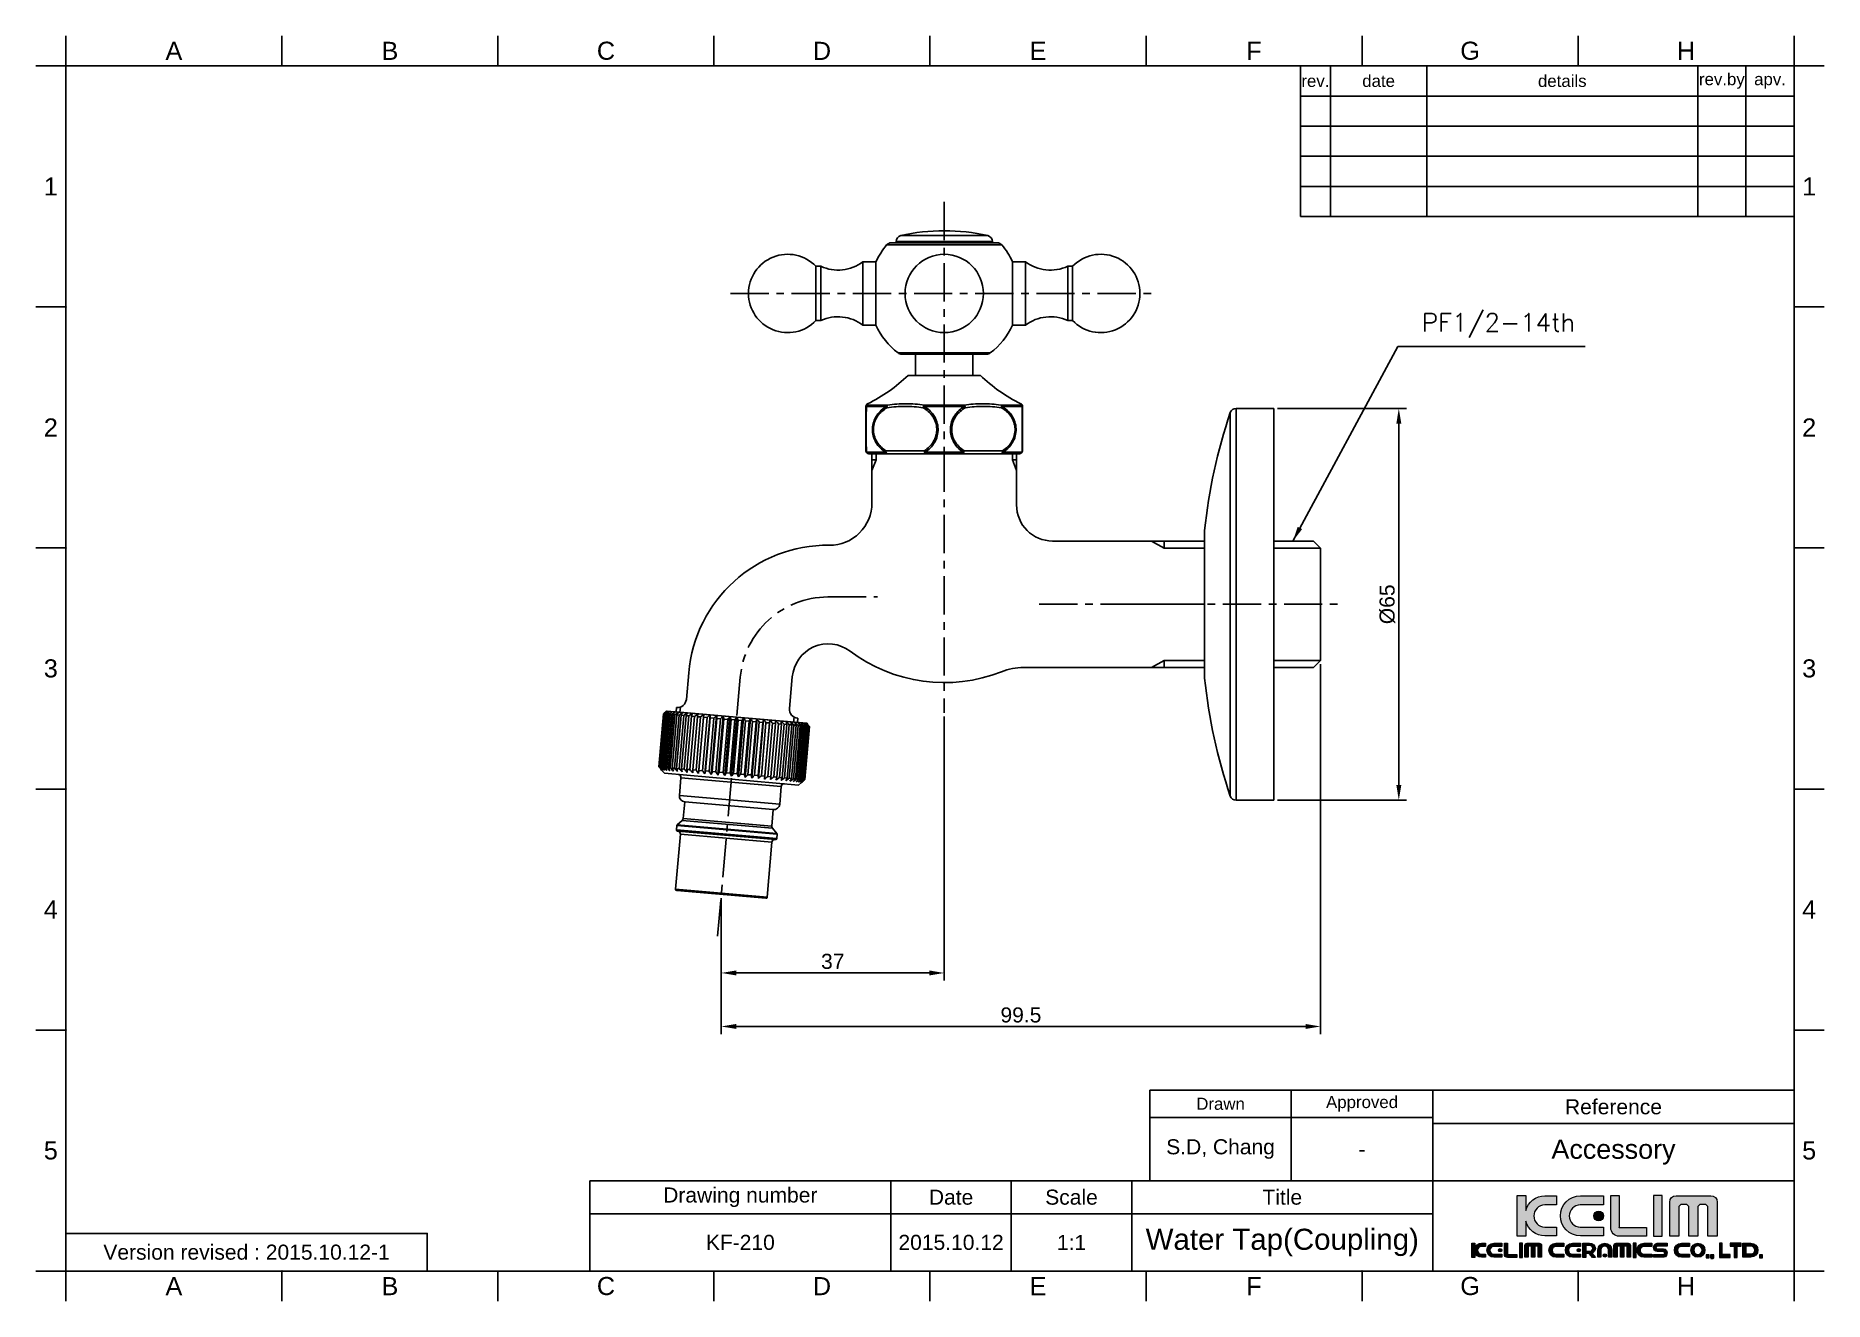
# Model space of a CAD drawing. Header units: millimetres. Extents: x 2448 to 4464, y 289 to 865.
# Drawn here: x 2447.8 to 2744.8, y 289.2 to 499.2 of the extents above.
import ezdxf

# ---------------------------------------------------------------- set-up
doc = ezdxf.new("R2010")
doc.units = ezdxf.units.MM
doc.header["$LTSCALE"] = 0.1
doc.linetypes.add('CENTERX2', pattern=[101.6, 63.5, -12.7, 12.7, -12.7])
for name, color, linetype in [('02___PRT_ALL_AXES', 7, 'Continuous'), ('CENTER', 1, 'CENTERX2'), ('DIM', 3, 'Continuous'), ('FORM', 7, 'Continuous'), ('TEXT', 2, 'Continuous')]:
    doc.layers.add(name, color=color, linetype=linetype)
doc.styles.add('CADSG', font='romans.shx', dxfattribs={"bigfont": 'whgtxt.shx'})
doc.styles.get("Standard").update_dxf_attribs({"font": 'arial.ttf'})
doc.dimstyles.new('ISO-25', dxfattribs={"dimtxt": 2.5, "dimasz": 2.5, "dimexe": 1.25, "dimexo": 0.625, "dimtad": 1, "dimtxsty": 'Standard', "dimcen": 2.5, "dimadec": 0, "dimazin": 0, "dimtfac": 1, "dimtmove": 0, "dimatfit": 3, "dimfxl": 1, "dimarcsym": 0})

msp = doc.modelspace()

# ---------------------------------------------------------------- texts
at = {"layer": 'DIM', "color": 2, "insert": (2678.016, 449.128), "char_height": 3, "attachment_point": 7, "style": 'CADSG'}
msp.add_mtext('PF1/2-14th', dxfattribs=at)
at = {"layer": 'FORM', "char_height": 3, "attachment_point": 5}
for s, width, insert in [('A', 5, (2470.775, 496.688)), ('B', 5, (2506.65, 496.688)), ('C', 5, (2542.525, 496.688)), ('D', 5, (2578.4, 496.688)), ('E', 5, (2614.275, 496.688)), ('F', 5, (2650.15, 496.688)), ('G', 5, (2686.025, 496.688)), ('H', 5, (2721.9, 496.688)), ('1', 40, (2450.337, 474.188)), ('1', 40, (2742.337, 474.188)), ('2', 40, (2450.337, 434.188)), ('2', 40, (2742.337, 434.188)), ('3', 40, (2450.337, 394.188)), ('3', 40, (2742.337, 394.188)), ('4', 40, (2450.337, 354.188)), ('4', 40, (2742.337, 354.188)), ('5', 40, (2450.337, 314.188)), ('5', 40, (2742.337, 314.188)), ('A', 5, (2470.775, 291.688)), ('B', 5, (2506.65, 291.688)), ('C', 5, (2542.525, 291.688)), ('D', 5, (2578.4, 291.688)), ('E', 5, (2614.275, 291.688)), ('F', 5, (2650.15, 291.688)), ('G', 5, (2686.025, 291.688)), ('H', 5, (2721.9, 291.688))]:
    msp.add_mtext_dynamic_manual_height_columns(s, width=width, gutter_width=12.5, heights=[0], dxfattribs=dict(at, insert=insert))
at = {"layer": 'TEXT', "attachment_point": 5}
for s, width, insert, char_height in [('rev.by', 8, (2727.837, 491.688), 2), ('rev.', 5, (2660.337, 491.688), 2), ('date', 16, (2670.837, 491.688), 2), ('details', 45, (2701.337, 491.688), 2), ('apv.', 8, (2735.837, 491.688), 2), ('Drawn', 23.5, (2644.587, 321.938), 2), ('Approved', 23.5, (2668.087, 321.938), 2), ('Reference', 60, (2709.837, 321.438), 2.5), ('S.D, Chang', 23.5, (2644.587, 314.438), 2.5), ('Accessory', 60, (2709.837, 313.938), 3.2), ('-', 23.5, (2668.087, 314.438), 2.5), ('Drawing number', 50, (2564.837, 306.438), 2.5), ('Date', 20, (2599.837, 306.438), 2.5), ('Scale', 20, (2619.837, 306.438), 2.5), ('Title', 50, (2654.837, 306.438), 2.5), ('2015.10.12', 20, (2599.837, 298.938), 2.5), ('1:1', 20, (2619.837, 298.938), 2.5), ('Version revised : 2015.10.12-1', 60, (2482.837, 297.313), 2.5)]:
    msp.add_mtext_dynamic_manual_height_columns(s, width=width, gutter_width=12.5, heights=[0], dxfattribs=dict(at, insert=insert, char_height=char_height))
at = {"layer": 'TEXT', "linetype": 'CENTERX2', "attachment_point": 5}
for s, width, insert, char_height in [('KF-210', 49.99386, (2564.84, 298.938), 2.5), ('Water Tap(Coupling)', 50, (2654.837, 298.938), 3.5)]:
    msp.add_mtext_dynamic_manual_height_columns(s, width=width, gutter_width=12.5, heights=[0], dxfattribs=dict(at, insert=insert, char_height=char_height))

# ---------------------------------------------------------------- blocks, each defined once
blk = doc.blocks.new('*D5')
at = {"layer": 'Defpoints', "color": 0, "transparency": 16777216}
for p in [(2665.04, 437.34), (2653.44, 372.34), (2674.19, 372.34)]:
    blk.add_point(p, dxfattribs=at)
at = {"layer": 'DIM', "color": 0, "lineweight": -2, "transparency": 16777216}
for p, q in [((2665.66, 437.34), (2675.44, 437.34)), ((2674.19, 434.84), (2674.19, 374.84)), ((2654.07, 372.34), (2675.44, 372.34))]:
    blk.add_line(p, q, dxfattribs=at)
at = {"layer": 'DIM', "color": 0, "transparency": 16777216}
for points in [[(2673.78, 434.84), (2674.61, 434.84), (2674.19, 437.34)], [(2673.78, 374.84), (2674.61, 374.84), (2674.19, 372.34)]]:
    blk.add_solid(points, dxfattribs=at)
at = {"layer": 'DIM', "color": 0, "transparency": 16777216, "insert": (2672.29, 404.84), "char_height": 2.5, "attachment_point": 5, "rotation": 90}
blk.add_mtext('%%C65', dxfattribs=at)
blk = doc.blocks.new('*D6')
at = {"layer": 'Defpoints', "color": 0, "transparency": 16777216}
for p in [(2653.44, 437.34), (2653.44, 372.34), (2674.19, 372.34)]:
    blk.add_point(p, dxfattribs=at)
at = {"layer": 'DIM', "color": 0, "lineweight": -2, "transparency": 16777216}
for p, q in [((2654.07, 437.34), (2675.44, 437.34)), ((2674.19, 434.84), (2674.19, 374.84)), ((2654.07, 372.34), (2675.44, 372.34))]:
    blk.add_line(p, q, dxfattribs=at)
at = {"layer": 'DIM', "color": 0, "transparency": 16777216}
for points in [[(2673.78, 434.84), (2674.61, 434.84), (2674.19, 437.34)], [(2673.78, 374.84), (2674.61, 374.84), (2674.19, 372.34)]]:
    blk.add_solid(points, dxfattribs=at)
at = {"layer": 'DIM', "color": 0, "transparency": 16777216, "insert": (2672.29, 404.84), "char_height": 2.5, "attachment_point": 5, "rotation": 90}
blk.add_mtext('%%C65', dxfattribs=at)
blk = doc.blocks.new('*D7')
at = {"layer": 'Defpoints', "color": 0, "transparency": 16777216}
for p in [(2598.7, 386.85), (2561.68, 356.7), (2598.7, 343.66)]:
    blk.add_point(p, dxfattribs=at)
at = {"layer": 'DIM', "color": 0, "lineweight": -2, "transparency": 16777216}
for p, q in [((2598.7, 386.22), (2598.7, 342.41)), ((2561.68, 356.07), (2561.68, 342.41)), ((2564.18, 343.66), (2596.2, 343.66))]:
    blk.add_line(p, q, dxfattribs=at)
at = {"layer": 'DIM', "color": 0, "transparency": 16777216}
for points in [[(2564.18, 344.08), (2564.18, 343.25), (2561.68, 343.66)], [(2596.2, 344.08), (2596.2, 343.25), (2598.7, 343.66)]]:
    blk.add_solid(points, dxfattribs=at)
at = {"layer": 'DIM', "color": 0, "transparency": 16777216, "insert": (2580.19, 345.57), "char_height": 2.5, "attachment_point": 5}
blk.add_mtext('37', dxfattribs=at)
blk = doc.blocks.new('*D8')
at = {"layer": 'Defpoints', "color": 0, "transparency": 16777216}
for p in [(2661.2, 395.53), (2561.68, 356.7), (2661.2, 334.78)]:
    blk.add_point(p, dxfattribs=at)
at = {"layer": 'DIM', "color": 0, "lineweight": -2, "transparency": 16777216}
for p, q in [((2661.2, 394.9), (2661.2, 333.53)), ((2561.68, 356.07), (2561.68, 333.53)), ((2564.18, 334.78), (2658.7, 334.78))]:
    blk.add_line(p, q, dxfattribs=at)
at = {"layer": 'DIM', "color": 0, "transparency": 16777216}
for points in [[(2564.18, 335.2), (2564.18, 334.37), (2561.68, 334.78)], [(2658.7, 335.2), (2658.7, 334.37), (2661.2, 334.78)]]:
    blk.add_solid(points, dxfattribs=at)
at = {"layer": 'DIM', "color": 0, "transparency": 16777216, "insert": (2611.44, 336.68), "char_height": 2.5, "attachment_point": 5}
blk.add_mtext('99.5', dxfattribs=at)

# ---------------------------------------------------------------- dimensions: what is measured, and where the dimension line sits
at = {"layer": 'DIM'}
for p1, picture in [((2665.037, 437.338), '*D5'), ((2653.444, 437.338), '*D6')]:
    dim = msp.add_linear_dim(base=(2674.195, 372.338), p1=p1, p2=(2653.444, 372.338), angle=90, text='%%C<>', dimstyle='ISO-25', dxfattribs=at)
    dim.commit()
    dim.dimension.update_dxf_attribs({"geometry": picture, "text_midpoint": (2672.293, 404.838)})
for base, p2, text, picture, middle in [((2661.201, 334.783), (2661.201, 395.528), '99.5', '*D8', (2611.439, 336.684)), ((2598.701, 343.665), (2598.701, 386.849), '37', '*D7', (2580.189, 345.567))]:
    dim = msp.add_linear_dim(base=base, p1=(2561.677, 356.699), p2=p2, text=text, dimstyle='ISO-25', dxfattribs=at)
    dim.commit()
    dim.dimension.update_dxf_attribs({"geometry": picture, "text_midpoint": middle})

# ---------------------------------------------------------------- hatches: boundary and pattern name
at = {"layer": 'TEXT'}
h = msp.add_hatch(color=2, dxfattribs=at)
h.dxf.hatch_style = 2
edge = h.paths.add_edge_path()
edge.add_spline(control_points=[(2700.367, 301.5), (2700.367, 301.5), (2698.437, 301.5), (2698.437, 301.5), (2697.423, 301.5), (2696.606, 302.318), (2696.606, 303.329), (2696.606, 304.345), (2697.423, 305.162), (2698.437, 305.162), (2698.437, 305.162), (2700.367, 305.162), (2700.367, 305.162), (2700.367, 305.162), (2700.367, 306.676), (2700.367, 306.676), (2700.367, 306.676), (2698.46, 306.676), (2698.46, 306.676), (2696.933, 306.676), (2695.653, 305.653), (2695.262, 304.254), (2695.262, 304.254), (2695.262, 306.724), (2695.262, 306.724), (2695.262, 306.724), (2693.85, 306.724), (2693.85, 306.724), (2693.85, 306.724), (2693.85, 299.986), (2693.85, 299.986), (2693.85, 299.986), (2695.262, 299.986), (2695.262, 299.986), (2695.262, 299.986), (2695.262, 302.458), (2695.262, 302.458), (2695.653, 301.059), (2696.933, 300.033), (2698.46, 300.033), (2698.46, 300.033), (2700.367, 300.033), (2700.367, 300.033), (2700.367, 300.033), (2700.367, 301.5), (2700.367, 301.5)], knot_values=[0, 0, 0, 0, 1, 1, 1, 2, 2, 2, 3, 3, 3, 4, 4, 4, 5, 5, 5, 6, 6, 6, 7, 7, 7, 8, 8, 8, 9, 9, 9, 10, 10, 10, 11, 11, 11, 12, 12, 12, 13, 13, 13, 14, 14, 14, 15, 15, 15, 15], degree=3, periodic=0)
h = msp.add_hatch(color=256, dxfattribs=at)
h.dxf.hatch_style = 2
edge = h.paths.add_edge_path()
edge.add_spline(control_points=[(2704.349, 300.033), (2704.349, 300.033), (2708.189, 300.033), (2708.189, 300.033), (2708.189, 300.033), (2708.189, 301.5), (2708.189, 301.5), (2708.189, 301.5), (2704.325, 301.5), (2704.325, 301.5), (2703.312, 301.5), (2702.495, 302.318), (2702.495, 303.329), (2702.495, 304.345), (2703.312, 305.162), (2704.325, 305.162), (2704.325, 305.162), (2708.189, 305.162), (2708.189, 305.162), (2708.189, 305.162), (2708.189, 306.676), (2708.189, 306.676), (2708.189, 306.676), (2704.349, 306.676), (2704.349, 306.676), (2702.513, 306.676), (2701.028, 305.193), (2701.028, 303.355), (2701.028, 301.521), (2702.513, 300.033), (2704.349, 300.033)], knot_values=[0, 0, 0, 0, 1, 1, 1, 2, 2, 2, 3, 3, 3, 4, 4, 4, 5, 5, 5, 6, 6, 6, 7, 7, 7, 8, 8, 8, 9, 9, 9, 10, 10, 10, 10], degree=3, periodic=0)
h = msp.add_hatch(color=2, dxfattribs=at)
h.dxf.hatch_style = 2
edge = h.paths.add_edge_path()
edge.add_spline(control_points=[(2710.793, 299.981), (2710.793, 299.981), (2715.333, 299.981), (2715.333, 299.981), (2715.333, 299.981), (2715.333, 301.395), (2715.333, 301.395), (2715.333, 301.395), (2710.804, 301.395), (2710.804, 301.395), (2710.804, 301.395), (2710.798, 301.38), (2710.798, 301.38), (2710.798, 301.38), (2710.798, 306.724), (2710.798, 306.724), (2710.798, 306.724), (2709.384, 306.724), (2709.384, 306.724), (2709.384, 306.724), (2709.384, 301.395), (2709.384, 301.395), (2709.384, 301.395), (2709.379, 301.4), (2709.379, 301.4), (2709.379, 300.615), (2710.015, 299.975), (2710.804, 299.975), (2710.804, 299.975), (2710.793, 299.981), (2710.793, 299.981)], knot_values=[0, 0, 0, 0, 1, 1, 1, 2, 2, 2, 3, 3, 3, 4, 4, 4, 5, 5, 5, 6, 6, 6, 7, 7, 7, 8, 8, 8, 9, 9, 9, 10, 10, 10, 10], degree=3, periodic=0)
h = msp.add_hatch(color=2, dxfattribs=at)
h.dxf.hatch_style = 2
h.paths.add_polyline_path([(2717.923, 306.724), (2716.51, 306.724), (2716.51, 299.986), (2717.923, 299.986)])
h = msp.add_hatch(color=2, dxfattribs=at)
h.dxf.hatch_style = 2
edge = h.paths.add_edge_path()
edge.add_spline(control_points=[(2725.997, 306.692), (2725.997, 306.692), (2720.245, 306.692), (2720.245, 306.692), (2719.653, 306.692), (2719.174, 306.216), (2719.174, 305.629), (2719.174, 305.629), (2719.174, 299.996), (2719.174, 299.996), (2719.174, 299.996), (2720.702, 299.996), (2720.702, 299.996), (2720.702, 299.996), (2720.702, 304.931), (2720.702, 304.931), (2720.702, 304.931), (2721.02, 305.252), (2721.02, 305.252), (2721.02, 305.252), (2722.045, 305.252), (2722.045, 305.252), (2722.045, 305.252), (2722.364, 304.931), (2722.364, 304.931), (2722.364, 304.931), (2722.364, 299.996), (2722.364, 299.996), (2722.364, 299.996), (2723.841, 299.996), (2723.841, 299.996), (2723.841, 299.996), (2723.841, 304.931), (2723.841, 304.931), (2723.841, 304.931), (2724.164, 305.252), (2724.164, 305.252), (2724.164, 305.252), (2725.185, 305.252), (2725.185, 305.252), (2725.185, 305.252), (2725.502, 304.931), (2725.502, 304.931), (2725.502, 304.931), (2725.502, 299.996), (2725.502, 299.996), (2725.502, 299.996), (2727.068, 299.996), (2727.068, 299.996), (2727.068, 299.996), (2727.068, 305.629), (2727.068, 305.629), (2727.068, 306.216), (2726.587, 306.692), (2725.997, 306.692)], knot_values=[0, 0, 0, 0, 1, 1, 1, 2, 2, 2, 3, 3, 3, 4, 4, 4, 5, 5, 5, 6, 6, 6, 7, 7, 7, 8, 8, 8, 9, 9, 9, 10, 10, 10, 11, 11, 11, 12, 12, 12, 13, 13, 13, 14, 14, 14, 15, 15, 15, 16, 16, 16, 17, 17, 17, 18, 18, 18, 18], degree=3, periodic=0)
h = msp.add_hatch(color=2, dxfattribs=at)
h.dxf.hatch_style = 2
edge = h.paths.add_edge_path()
edge.add_spline(control_points=[(2706.571, 303.329), (2706.571, 302.889), (2706.927, 302.526), (2707.37, 302.526), (2707.812, 302.526), (2708.171, 302.889), (2708.171, 303.329), (2708.171, 303.774), (2707.812, 304.13), (2707.37, 304.13), (2706.927, 304.13), (2706.571, 303.774), (2706.571, 303.329)], knot_values=[0, 0, 0, 0, 1, 1, 1, 2, 2, 2, 3, 3, 3, 4, 4, 4, 4], degree=3, periodic=0)
h = msp.add_hatch(color=2, dxfattribs=at)
h.dxf.hatch_style = 2
edge = h.paths.add_edge_path()
edge.add_spline(control_points=[(2686.799, 297.955), (2686.799, 297.955), (2686.799, 298.819), (2686.799, 298.819), (2686.799, 298.819), (2686.307, 298.819), (2686.307, 298.819), (2686.307, 298.819), (2686.307, 296.469), (2686.307, 296.469), (2686.307, 296.469), (2686.799, 296.469), (2686.799, 296.469), (2686.799, 296.469), (2686.799, 297.335), (2686.799, 297.335), (2686.935, 296.846), (2687.381, 296.486), (2687.915, 296.486), (2687.915, 296.486), (2688.58, 296.486), (2688.58, 296.486), (2688.58, 296.486), (2688.58, 296.997), (2688.58, 296.997), (2688.58, 296.997), (2687.907, 296.997), (2687.907, 296.997), (2687.553, 296.997), (2687.268, 297.283), (2687.268, 297.635), (2687.268, 297.99), (2687.553, 298.274), (2687.907, 298.274), (2687.907, 298.274), (2688.58, 298.274), (2688.58, 298.274), (2688.58, 298.274), (2688.58, 298.803), (2688.58, 298.803), (2688.58, 298.803), (2687.915, 298.803), (2687.915, 298.803), (2687.381, 298.803), (2686.935, 298.444), (2686.799, 297.955)], knot_values=[0, 0, 0, 0, 1, 1, 1, 2, 2, 2, 3, 3, 3, 4, 4, 4, 5, 5, 5, 6, 6, 6, 7, 7, 7, 8, 8, 8, 9, 9, 9, 10, 10, 10, 11, 11, 11, 12, 12, 12, 13, 13, 13, 14, 14, 14, 15, 15, 15, 15], degree=3, periodic=0)
h = msp.add_hatch(color=2, dxfattribs=at)
h.dxf.hatch_style = 2
edge = h.paths.add_edge_path()
edge.add_spline(control_points=[(2688.81, 297.645), (2688.81, 297.005), (2689.328, 296.486), (2689.969, 296.486), (2689.969, 296.486), (2691.308, 296.486), (2691.308, 296.486), (2691.308, 296.486), (2691.308, 296.997), (2691.308, 296.997), (2691.308, 296.997), (2689.96, 296.997), (2689.96, 296.997), (2689.607, 296.997), (2689.322, 297.283), (2689.322, 297.635), (2689.322, 297.99), (2689.607, 298.274), (2689.96, 298.274), (2689.96, 298.274), (2691.308, 298.274), (2691.308, 298.274), (2691.308, 298.274), (2691.308, 298.803), (2691.308, 298.803), (2691.308, 298.803), (2689.969, 298.803), (2689.969, 298.803), (2689.328, 298.803), (2688.81, 298.285), (2688.81, 297.645)], knot_values=[0, 0, 0, 0, 1, 1, 1, 2, 2, 2, 3, 3, 3, 4, 4, 4, 5, 5, 5, 6, 6, 6, 7, 7, 7, 8, 8, 8, 9, 9, 9, 10, 10, 10, 10], degree=3, periodic=0)
h = msp.add_hatch(color=2, dxfattribs=at)
h.dxf.hatch_style = 2
edge = h.paths.add_edge_path()
edge.add_spline(control_points=[(2690.744, 297.635), (2690.744, 297.481), (2690.868, 297.355), (2691.022, 297.355), (2691.177, 297.355), (2691.302, 297.481), (2691.302, 297.635), (2691.302, 297.79), (2691.177, 297.915), (2691.022, 297.915), (2690.868, 297.915), (2690.744, 297.79), (2690.744, 297.635)], knot_values=[0, 0, 0, 0, 1, 1, 1, 2, 2, 2, 3, 3, 3, 4, 4, 4, 4], degree=3, periodic=0)
h = msp.add_hatch(color=2, dxfattribs=at)
h.dxf.hatch_style = 2
edge = h.paths.add_edge_path()
edge.add_spline(control_points=[(2692.218, 296.956), (2692.218, 296.956), (2692.218, 298.819), (2692.218, 298.819), (2692.218, 298.819), (2691.725, 298.819), (2691.725, 298.819), (2691.725, 298.819), (2691.725, 296.961), (2691.725, 296.961), (2691.725, 296.961), (2691.723, 296.963), (2691.723, 296.963), (2691.723, 296.688), (2691.945, 296.466), (2692.22, 296.466), (2692.22, 296.466), (2692.216, 296.468), (2692.216, 296.468), (2692.216, 296.468), (2693.799, 296.468), (2693.799, 296.468), (2693.799, 296.468), (2693.799, 296.961), (2693.799, 296.961), (2693.799, 296.961), (2692.22, 296.961), (2692.22, 296.961), (2692.22, 296.961), (2692.218, 296.956), (2692.218, 296.956)], knot_values=[0, 0, 0, 0, 1, 1, 1, 2, 2, 2, 3, 3, 3, 4, 4, 4, 5, 5, 5, 6, 6, 6, 7, 7, 7, 8, 8, 8, 9, 9, 9, 10, 10, 10, 10], degree=3, periodic=0)
h = msp.add_hatch(color=2, dxfattribs=at)
h.dxf.hatch_style = 2
h.paths.add_polyline_path([(2694.21, 296.469), (2694.703, 296.469), (2694.703, 298.819), (2694.21, 298.819)])
h = msp.add_hatch(color=2, dxfattribs=at)
h.dxf.hatch_style = 2
edge = h.paths.add_edge_path()
edge.add_spline(control_points=[(2697.519, 298.808), (2697.519, 298.808), (2695.512, 298.808), (2695.512, 298.808), (2695.306, 298.808), (2695.139, 298.642), (2695.139, 298.438), (2695.139, 298.438), (2695.139, 296.473), (2695.139, 296.473), (2695.139, 296.473), (2695.672, 296.473), (2695.672, 296.473), (2695.672, 296.473), (2695.672, 298.194), (2695.672, 298.194), (2695.672, 298.194), (2695.783, 298.306), (2695.783, 298.306), (2695.783, 298.306), (2696.141, 298.306), (2696.141, 298.306), (2696.141, 298.306), (2696.252, 298.194), (2696.252, 298.194), (2696.252, 298.194), (2696.252, 296.473), (2696.252, 296.473), (2696.252, 296.473), (2696.767, 296.473), (2696.767, 296.473), (2696.767, 296.473), (2696.767, 298.194), (2696.767, 298.194), (2696.767, 298.194), (2696.88, 298.306), (2696.88, 298.306), (2696.88, 298.306), (2697.235, 298.306), (2697.235, 298.306), (2697.235, 298.306), (2697.346, 298.194), (2697.346, 298.194), (2697.346, 298.194), (2697.346, 296.473), (2697.346, 296.473), (2697.346, 296.473), (2697.893, 296.473), (2697.893, 296.473), (2697.893, 296.473), (2697.893, 298.438), (2697.893, 298.438), (2697.893, 298.642), (2697.724, 298.808), (2697.519, 298.808)], knot_values=[0, 0, 0, 0, 1, 1, 1, 2, 2, 2, 3, 3, 3, 4, 4, 4, 5, 5, 5, 6, 6, 6, 7, 7, 7, 8, 8, 8, 9, 9, 9, 10, 10, 10, 11, 11, 11, 12, 12, 12, 13, 13, 13, 14, 14, 14, 15, 15, 15, 16, 16, 16, 17, 17, 17, 18, 18, 18, 18], degree=3, periodic=0)
h = msp.add_hatch(color=2, dxfattribs=at)
h.dxf.hatch_style = 2
edge = h.paths.add_edge_path()
edge.add_spline(control_points=[(2699.124, 297.645), (2699.124, 297.005), (2699.642, 296.486), (2700.282, 296.486), (2700.282, 296.486), (2701.622, 296.486), (2701.622, 296.486), (2701.622, 296.486), (2701.622, 296.997), (2701.622, 296.997), (2701.622, 296.997), (2700.274, 296.997), (2700.274, 296.997), (2699.921, 296.997), (2699.635, 297.283), (2699.635, 297.635), (2699.635, 297.99), (2699.921, 298.274), (2700.274, 298.274), (2700.274, 298.274), (2701.622, 298.274), (2701.622, 298.274), (2701.622, 298.274), (2701.622, 298.803), (2701.622, 298.803), (2701.622, 298.803), (2700.282, 298.803), (2700.282, 298.803), (2699.642, 298.803), (2699.124, 298.285), (2699.124, 297.645)], knot_values=[0, 0, 0, 0, 1, 1, 1, 2, 2, 2, 3, 3, 3, 4, 4, 4, 5, 5, 5, 6, 6, 6, 7, 7, 7, 8, 8, 8, 9, 9, 9, 10, 10, 10, 10], degree=3, periodic=0)
h = msp.add_hatch(color=2, dxfattribs=at)
h.dxf.hatch_style = 2
edge = h.paths.add_edge_path()
edge.add_spline(control_points=[(2701.853, 297.645), (2701.853, 297.005), (2702.37, 296.486), (2703.011, 296.486), (2703.011, 296.486), (2704.35, 296.486), (2704.35, 296.486), (2704.35, 296.486), (2704.35, 296.997), (2704.35, 296.997), (2704.35, 296.997), (2703.002, 296.997), (2703.002, 296.997), (2702.649, 296.997), (2702.364, 297.283), (2702.364, 297.635), (2702.364, 297.99), (2702.649, 298.274), (2703.002, 298.274), (2703.002, 298.274), (2704.35, 298.274), (2704.35, 298.274), (2704.35, 298.274), (2704.35, 298.803), (2704.35, 298.803), (2704.35, 298.803), (2703.011, 298.803), (2703.011, 298.803), (2702.37, 298.803), (2701.853, 298.285), (2701.853, 297.645)], knot_values=[0, 0, 0, 0, 1, 1, 1, 2, 2, 2, 3, 3, 3, 4, 4, 4, 5, 5, 5, 6, 6, 6, 7, 7, 7, 8, 8, 8, 9, 9, 9, 10, 10, 10, 10], degree=3, periodic=0)
h = msp.add_hatch(color=2, dxfattribs=at)
h.dxf.hatch_style = 2
edge = h.paths.add_edge_path()
edge.add_spline(control_points=[(2703.786, 297.635), (2703.786, 297.481), (2703.91, 297.355), (2704.064, 297.355), (2704.218, 297.355), (2704.343, 297.481), (2704.343, 297.635), (2704.343, 297.79), (2704.218, 297.915), (2704.064, 297.915), (2703.91, 297.915), (2703.786, 297.79), (2703.786, 297.635)], knot_values=[0, 0, 0, 0, 1, 1, 1, 2, 2, 2, 3, 3, 3, 4, 4, 4, 4], degree=3, periodic=0)
h = msp.add_hatch(color=2, dxfattribs=at)
h.dxf.hatch_style = 2
edge = h.paths.add_edge_path()
edge.add_spline(control_points=[(2706.839, 297.953), (2706.839, 298.431), (2706.401, 298.819), (2705.86, 298.819), (2705.86, 298.819), (2705.221, 298.819), (2705.221, 298.819), (2705.221, 298.819), (2704.728, 298.819), (2704.728, 298.819), (2704.728, 298.819), (2704.728, 298.437), (2704.728, 298.437), (2704.728, 298.437), (2704.728, 297.482), (2704.728, 297.482), (2704.728, 297.482), (2704.728, 297.088), (2704.728, 297.088), (2704.728, 297.088), (2704.728, 296.469), (2704.728, 296.469), (2704.728, 296.469), (2705.221, 296.469), (2705.221, 296.469), (2705.221, 296.469), (2705.221, 297.088), (2705.221, 297.088), (2705.221, 297.088), (2705.821, 297.088), (2705.821, 297.088), (2705.821, 297.088), (2706.345, 296.469), (2706.345, 296.469), (2706.345, 296.469), (2706.838, 296.469), (2706.838, 296.469), (2706.838, 296.469), (2706.252, 297.16), (2706.252, 297.16), (2706.598, 297.293), (2706.839, 297.598), (2706.839, 297.953)], knot_values=[0, 0, 0, 0, 1, 1, 1, 2, 2, 2, 3, 3, 3, 4, 4, 4, 5, 5, 5, 6, 6, 6, 7, 7, 7, 8, 8, 8, 9, 9, 9, 10, 10, 10, 11, 11, 11, 12, 12, 12, 13, 13, 13, 14, 14, 14, 14], degree=3, periodic=0)
edge = h.paths.add_edge_path()
edge.add_spline(control_points=[(2705.868, 297.482), (2705.868, 297.482), (2705.221, 297.482), (2705.221, 297.482), (2705.221, 297.482), (2705.221, 298.437), (2705.221, 298.437), (2705.221, 298.437), (2705.868, 298.437), (2705.868, 298.437), (2706.166, 298.437), (2706.407, 298.223), (2706.407, 297.96), (2706.407, 297.696), (2706.166, 297.482), (2705.868, 297.482)], knot_values=[0, 0, 0, 0, 1, 1, 1, 2, 2, 2, 3, 3, 3, 4, 4, 4, 5, 5, 5, 5], degree=3, periodic=0)
h = msp.add_hatch(color=2, dxfattribs=at)
h.dxf.hatch_style = 2
edge = h.paths.add_edge_path()
edge.add_spline(control_points=[(2708.394, 298.803), (2707.755, 298.803), (2707.236, 298.323), (2707.236, 297.728), (2707.236, 297.728), (2707.236, 296.486), (2707.236, 296.486), (2707.236, 296.486), (2707.747, 296.486), (2707.747, 296.486), (2707.747, 296.486), (2707.747, 297.736), (2707.747, 297.736), (2707.747, 298.063), (2708.032, 298.328), (2708.385, 298.328), (2708.74, 298.328), (2709.025, 298.064), (2709.025, 297.736), (2709.025, 297.736), (2709.025, 296.486), (2709.025, 296.486), (2709.025, 296.486), (2709.553, 296.486), (2709.553, 296.486), (2709.553, 296.486), (2709.553, 297.728), (2709.553, 297.728), (2709.553, 298.323), (2709.036, 298.803), (2708.394, 298.803)], knot_values=[0, 0, 0, 0, 1, 1, 1, 2, 2, 2, 3, 3, 3, 4, 4, 4, 5, 5, 5, 6, 6, 6, 7, 7, 7, 8, 8, 8, 9, 9, 9, 10, 10, 10, 10], degree=3, periodic=0)
h = msp.add_hatch(color=2, dxfattribs=at)
h.dxf.hatch_style = 2
edge = h.paths.add_edge_path()
edge.add_spline(control_points=[(2708.402, 297.062), (2708.248, 297.062), (2708.124, 296.937), (2708.124, 296.782), (2708.124, 296.629), (2708.248, 296.503), (2708.402, 296.503), (2708.557, 296.503), (2708.682, 296.629), (2708.682, 296.782), (2708.682, 296.937), (2708.557, 297.062), (2708.402, 297.062)], knot_values=[0, 0, 0, 0, 1, 1, 1, 2, 2, 2, 3, 3, 3, 4, 4, 4, 4], degree=3, periodic=0)
h = msp.add_hatch(color=2, dxfattribs=at)
h.dxf.hatch_style = 2
edge = h.paths.add_edge_path()
edge.add_spline(control_points=[(2712.293, 298.808), (2712.293, 298.808), (2710.287, 298.808), (2710.287, 298.808), (2710.081, 298.808), (2709.914, 298.642), (2709.914, 298.438), (2709.914, 298.438), (2709.914, 296.473), (2709.914, 296.473), (2709.914, 296.473), (2710.447, 296.473), (2710.447, 296.473), (2710.447, 296.473), (2710.447, 298.194), (2710.447, 298.194), (2710.447, 298.194), (2710.558, 298.306), (2710.558, 298.306), (2710.558, 298.306), (2710.915, 298.306), (2710.915, 298.306), (2710.915, 298.306), (2711.026, 298.194), (2711.026, 298.194), (2711.026, 298.194), (2711.026, 296.473), (2711.026, 296.473), (2711.026, 296.473), (2711.542, 296.473), (2711.542, 296.473), (2711.542, 296.473), (2711.542, 298.194), (2711.542, 298.194), (2711.542, 298.194), (2711.654, 298.306), (2711.654, 298.306), (2711.654, 298.306), (2712.01, 298.306), (2712.01, 298.306), (2712.01, 298.306), (2712.121, 298.194), (2712.121, 298.194), (2712.121, 298.194), (2712.121, 296.473), (2712.121, 296.473), (2712.121, 296.473), (2712.667, 296.473), (2712.667, 296.473), (2712.667, 296.473), (2712.667, 298.438), (2712.667, 298.438), (2712.667, 298.642), (2712.499, 298.808), (2712.293, 298.808)], knot_values=[0, 0, 0, 0, 1, 1, 1, 2, 2, 2, 3, 3, 3, 4, 4, 4, 5, 5, 5, 6, 6, 6, 7, 7, 7, 8, 8, 8, 9, 9, 9, 10, 10, 10, 11, 11, 11, 12, 12, 12, 13, 13, 13, 14, 14, 14, 15, 15, 15, 16, 16, 16, 17, 17, 17, 18, 18, 18, 18], degree=3, periodic=0)
h = msp.add_hatch(color=2, dxfattribs=at)
h.dxf.hatch_style = 2
h.paths.add_polyline_path([(2713.098, 296.469), (2713.591, 296.469), (2713.591, 298.819), (2713.098, 298.819)])
h = msp.add_hatch(color=2, dxfattribs=at)
h.dxf.hatch_style = 2
edge = h.paths.add_edge_path()
edge.add_spline(control_points=[(2713.735, 297.645), (2713.735, 297.005), (2714.253, 296.486), (2714.893, 296.486), (2714.893, 296.486), (2716.233, 296.486), (2716.233, 296.486), (2716.233, 296.486), (2716.233, 296.997), (2716.233, 296.997), (2716.233, 296.997), (2714.885, 296.997), (2714.885, 296.997), (2714.532, 296.997), (2714.246, 297.283), (2714.246, 297.635), (2714.246, 297.99), (2714.532, 298.274), (2714.885, 298.274), (2714.885, 298.274), (2716.233, 298.274), (2716.233, 298.274), (2716.233, 298.274), (2716.233, 298.803), (2716.233, 298.803), (2716.233, 298.803), (2714.893, 298.803), (2714.893, 298.803), (2714.253, 298.803), (2713.735, 298.285), (2713.735, 297.645)], knot_values=[0, 0, 0, 0, 1, 1, 1, 2, 2, 2, 3, 3, 3, 4, 4, 4, 5, 5, 5, 6, 6, 6, 7, 7, 7, 8, 8, 8, 9, 9, 9, 10, 10, 10, 10], degree=3, periodic=0)
h = msp.add_hatch(color=2, dxfattribs=at)
h.dxf.hatch_style = 2
edge = h.paths.add_edge_path()
edge.add_spline(control_points=[(2716.481, 298.087), (2716.481, 297.369), (2717.211, 297.43), (2717.211, 297.43), (2717.211, 297.43), (2717.229, 297.43), (2717.229, 297.43), (2717.229, 297.43), (2718.015, 297.43), (2718.015, 297.43), (2718.015, 297.43), (2718.156, 297.43), (2718.156, 297.43), (2718.156, 297.43), (2718.347, 297.4), (2718.347, 297.216), (2718.347, 297.031), (2718.223, 296.961), (2718.156, 296.961), (2718.156, 296.961), (2716.481, 296.961), (2716.481, 296.961), (2716.481, 296.961), (2716.481, 296.487), (2716.481, 296.487), (2716.481, 296.487), (2718.145, 296.487), (2718.145, 296.487), (2718.145, 296.487), (2718.764, 296.486), (2718.764, 297.203), (2718.764, 297.921), (2718.034, 297.859), (2718.034, 297.859), (2718.034, 297.859), (2718.015, 297.859), (2718.015, 297.859), (2718.015, 297.859), (2717.229, 297.859), (2717.229, 297.859), (2717.229, 297.859), (2717.087, 297.859), (2717.087, 297.859), (2717.087, 297.859), (2716.897, 297.89), (2716.897, 298.074), (2716.897, 298.258), (2717.021, 298.328), (2717.088, 298.328), (2717.088, 298.328), (2718.764, 298.328), (2718.764, 298.328), (2718.764, 298.328), (2718.764, 298.803), (2718.764, 298.803), (2718.764, 298.803), (2717.099, 298.803), (2717.099, 298.803), (2717.099, 298.803), (2716.481, 298.804), (2716.481, 298.087)], knot_values=[0, 0, 0, 0, 1, 1, 1, 2, 2, 2, 3, 3, 3, 4, 4, 4, 5, 5, 5, 6, 6, 6, 7, 7, 7, 8, 8, 8, 9, 9, 9, 10, 10, 10, 11, 11, 11, 12, 12, 12, 13, 13, 13, 14, 14, 14, 15, 15, 15, 16, 16, 16, 17, 17, 17, 18, 18, 18, 19, 19, 19, 20, 20, 20, 20], degree=3, periodic=0)
h = msp.add_hatch(color=2, dxfattribs=at)
h.dxf.hatch_style = 2
edge = h.paths.add_edge_path()
edge.add_spline(control_points=[(2719.956, 297.645), (2719.956, 297.005), (2720.473, 296.486), (2721.114, 296.486), (2721.114, 296.486), (2722.453, 296.486), (2722.453, 296.486), (2722.453, 296.486), (2722.453, 296.997), (2722.453, 296.997), (2722.453, 296.997), (2721.106, 296.997), (2721.106, 296.997), (2720.752, 296.997), (2720.467, 297.283), (2720.467, 297.635), (2720.467, 297.99), (2720.752, 298.274), (2721.106, 298.274), (2721.106, 298.274), (2722.453, 298.274), (2722.453, 298.274), (2722.453, 298.274), (2722.453, 298.803), (2722.453, 298.803), (2722.453, 298.803), (2721.114, 298.803), (2721.114, 298.803), (2720.473, 298.803), (2719.956, 298.285), (2719.956, 297.645)], knot_values=[0, 0, 0, 0, 1, 1, 1, 2, 2, 2, 3, 3, 3, 4, 4, 4, 5, 5, 5, 6, 6, 6, 7, 7, 7, 8, 8, 8, 9, 9, 9, 10, 10, 10, 10], degree=3, periodic=0)
h = msp.add_hatch(color=2, dxfattribs=at)
h.dxf.hatch_style = 2
edge = h.paths.add_edge_path()
edge.add_spline(control_points=[(2723.868, 298.803), (2723.228, 298.803), (2722.709, 298.285), (2722.709, 297.645), (2722.709, 297.005), (2723.228, 296.487), (2723.868, 296.487), (2724.507, 296.487), (2725.026, 297.005), (2725.026, 297.645), (2725.026, 298.285), (2724.507, 298.803), (2723.868, 298.803)], knot_values=[0, 0, 0, 0, 1, 1, 1, 2, 2, 2, 3, 3, 3, 4, 4, 4, 4], degree=3, periodic=0)
edge = h.paths.add_edge_path()
edge.add_spline(control_points=[(2723.868, 296.937), (2723.477, 296.937), (2723.16, 297.254), (2723.16, 297.645), (2723.16, 298.036), (2723.477, 298.353), (2723.868, 298.353), (2724.259, 298.353), (2724.575, 298.036), (2724.575, 297.645), (2724.575, 297.254), (2724.259, 296.937), (2723.868, 296.937)], knot_values=[0, 0, 0, 0, 1, 1, 1, 2, 2, 2, 3, 3, 3, 4, 4, 4, 4], degree=3, periodic=0)
h = msp.add_hatch(color=2, dxfattribs=at)
h.dxf.hatch_style = 2
h.paths.add_polyline_path([(2727.915, 298.819), (2727.422, 298.819), (2727.422, 296.962), (2727.422, 296.469), (2727.915, 296.469), (2729.24, 296.469), (2729.24, 296.962), (2727.915, 296.962)])
h = msp.add_hatch(color=2, dxfattribs=at)
h.dxf.hatch_style = 2
h.paths.add_polyline_path([(2729.861, 298.819), (2729.199, 298.819), (2729.199, 298.326), (2729.861, 298.326), (2729.861, 296.469), (2730.354, 296.469), (2730.354, 298.326), (2731.017, 298.326), (2731.017, 298.819), (2730.354, 298.819)])
h = msp.add_hatch(color=2, dxfattribs=at)
h.dxf.hatch_style = 2
edge = h.paths.add_edge_path()
edge.add_spline(control_points=[(2732.673, 298.811), (2732.673, 298.811), (2731.333, 298.811), (2731.333, 298.811), (2731.333, 298.811), (2731.333, 296.494), (2731.333, 296.494), (2731.333, 296.494), (2732.673, 296.494), (2732.673, 296.494), (2733.313, 296.494), (2733.831, 297.012), (2733.831, 297.653), (2733.831, 298.292), (2733.313, 298.811), (2732.673, 298.811)], knot_values=[0, 0, 0, 0, 1, 1, 1, 2, 2, 2, 3, 3, 3, 4, 4, 4, 5, 5, 5, 5], degree=3, periodic=0)
edge = h.paths.add_edge_path()
edge.add_spline(control_points=[(2732.681, 297.023), (2732.681, 297.023), (2731.826, 297.023), (2731.826, 297.023), (2731.826, 297.023), (2731.826, 298.299), (2731.826, 298.299), (2731.826, 298.299), (2732.681, 298.299), (2732.681, 298.299), (2733.034, 298.299), (2733.319, 298.014), (2733.319, 297.661), (2733.319, 297.307), (2733.034, 297.023), (2732.681, 297.023)], knot_values=[0, 0, 0, 0, 1, 1, 1, 2, 2, 2, 3, 3, 3, 4, 4, 4, 5, 5, 5, 5], degree=3, periodic=0)
h = msp.add_hatch(color=2, dxfattribs=at)
h.dxf.hatch_style = 2
h.paths.add_polyline_path([(2725.218, 296.396), (2725.73, 296.396), (2725.73, 296.908), (2725.218, 296.908)])
h = msp.add_hatch(color=2, dxfattribs=at)
h.dxf.hatch_style = 2
h.paths.add_polyline_path([(2725.965, 296.396), (2726.169, 296.396), (2726.026, 296.273), (2726.333, 296.273), (2726.477, 296.396), (2726.477, 296.908), (2725.965, 296.908)])
h = msp.add_hatch(color=2, dxfattribs=at)
h.dxf.hatch_style = 2
h.paths.add_polyline_path([(2734.099, 296.396), (2734.611, 296.396), (2734.611, 296.908), (2734.099, 296.908)])

# ---------------------------------------------------------------- linework, layer by layer
for p, q in [((2657.837, 494.188), (2657.837, 469.188)), ((2657.837, 469.188), (2739.837, 469.188)), ((2646.211, 373.017), (2646.211, 436.658)), ((2653.444, 437.338), (2647.158, 437.338)), ((2647.158, 437.338), (2647.158, 372.338)), ((2653.444, 415.338), (2653.444, 437.338)), ((2587.391, 435.838), (2587.391, 435.649)), ((2586.701, 429.838), (2586.701, 421.653)), ((2586.701, 429.838), (2610.701, 429.838)), ((2586.701, 428.838), (2587.391, 428.838)), ((2586.701, 427.04), (2587.391, 428.838)), ((2587.391, 429.838), (2587.391, 428.838)), ((2610.011, 429.838), (2610.011, 428.838)), ((2610.011, 428.838), (2610.701, 428.838)), ((2610.701, 427.04), (2610.011, 428.838)), ((2610.701, 429.838), (2610.701, 421.338)), ((2641.944, 415.338), (2641.944, 417.088)), ((2616.701, 415.338), (2641.944, 415.338)), ((2635.201, 414.148), (2633.14, 415.338)), ((2635.201, 414.148), (2635.201, 415.338)), ((2635.201, 414.148), (2641.944, 414.148)), ((2641.944, 415.338), (2641.944, 394.338)), ((2653.444, 415.338), (2653.444, 394.338)), ((2653.444, 415.338), (2660.011, 415.338)), ((2653.444, 414.148), (2661.201, 414.148)), ((2660.011, 415.338), (2661.201, 414.148)), ((2661.201, 414.148), (2661.201, 395.528)), ((2635.201, 395.528), (2633.14, 394.338)), ((2635.201, 395.528), (2641.944, 395.528)), ((2635.201, 395.528), (2635.201, 394.338)), ((2653.444, 395.528), (2661.201, 395.528)), ((2660.011, 394.338), (2661.201, 395.528)), ((2555.875, 389.055), (2556.261, 393.476)), ((2573.009, 387.556), (2573.468, 392.803)), ((2611.883, 394.338), (2641.944, 394.338)), ((2641.944, 392.588), (2641.944, 394.338)), ((2641.944, 394.338), (2641.944, 392.588)), ((2653.444, 372.338), (2653.444, 394.338)), ((2653.444, 394.338), (2660.011, 394.338)), ((2554.189, 386.994), (2554.25, 387.691)), ((2574.312, 385.234), (2554.189, 386.994)), ((2554.882, 387.772), (2554.809, 386.94)), ((2573.764, 386.12), (2573.692, 385.288)), ((2574.312, 385.234), (2574.373, 385.931)), ((2653.444, 372.338), (2647.158, 372.338)), ((2632.837, 324.188), (2632.837, 309.188)), ((2539.843, 309.188), (2539.843, 294.188))]:
    msp.add_line(p, q)
at = {"color": 7, "linetype": 'Continuous'}
for p, q in [((2608.262, 464.482), (2589.14, 464.482)), ((2607.498, 464.838), (2589.905, 464.838)), ((2590.701, 465.038), (2590.701, 465.05)), ((2590.701, 465.05), (2606.701, 465.05)), ((2591.479, 466.025), (2605.923, 466.025)), ((2606.701, 465.038), (2606.701, 465.05)), ((2606.355, 446.547), (2591.048, 446.547)), ((2605.742, 446.338), (2591.66, 446.338)), ((2593.951, 442.838), (2593.951, 446.338)), ((2603.451, 446.338), (2603.451, 442.838)), ((2585.701, 437.676), (2585.701, 430.338)), ((2585.779, 437.677), (2585.775, 437.469)), ((2589.129, 437.692), (2585.779, 437.692)), ((2585.779, 437.692), (2585.779, 437.677)), ((2585.982, 438.126), (2585.999, 437.905)), ((2589.292, 437.905), (2585.999, 437.905)), ((2602.052, 437.692), (2595.35, 437.692)), ((2601.995, 437.905), (2595.407, 437.905)), ((2611.403, 437.905), (2608.11, 437.905)), ((2611.623, 437.692), (2608.273, 437.692)), ((2611.403, 437.905), (2611.42, 438.126)), ((2611.624, 437.677), (2611.623, 437.692)), ((2611.627, 437.469), (2611.624, 437.677)), ((2611.701, 437.676), (2611.701, 430.338)), ((2585.774, 430.32), (2585.777, 430.105)), ((2585.777, 430.105), (2588.93, 430.105)), ((2611.201, 429.838), (2586.201, 429.838)), ((2595.401, 430.338), (2589.001, 430.338)), ((2595.548, 430.105), (2601.854, 430.105)), ((2608.401, 430.338), (2602.001, 430.338)), ((2608.472, 430.105), (2611.625, 430.105)), ((2611.625, 430.105), (2611.629, 430.321)), ((2552.101, 386.683), (2551.329, 377.858)), ((2552.132, 386.68), (2551.36, 377.855)), ((2552.187, 386.675), (2551.415, 377.851)), ((2552.279, 386.667), (2551.507, 377.843)), ((2552.389, 386.658), (2551.617, 377.833)), ((2552.541, 386.644), (2551.769, 377.82)), ((2552.704, 386.63), (2551.932, 377.805)), ((2552.101, 386.683), (2552.147, 386.722)), ((2552.132, 386.68), (2552.101, 386.683)), ((2552.163, 386.705), (2552.132, 386.68)), ((2552.915, 386.611), (2552.143, 377.787)), ((2552.279, 386.667), (2552.187, 386.675)), ((2552.343, 386.717), (2552.279, 386.667)), ((2553.13, 386.593), (2552.358, 377.768)), ((2552.457, 386.983), (2552.367, 386.908)), ((2552.541, 386.644), (2552.389, 386.658)), ((2552.631, 387.13), (2552.457, 386.983)), ((2552.638, 386.718), (2552.541, 386.644)), ((2553.398, 386.569), (2552.626, 377.745)), ((2575.869, 385.097), (2552.631, 387.13)), ((2552.659, 387.1), (2552.687, 387.125)), ((2552.915, 386.611), (2552.704, 386.63)), ((2552.775, 387.034), (2552.854, 387.111)), ((2553.663, 386.546), (2552.891, 377.721)), ((2553.045, 386.708), (2552.915, 386.611)), ((2553.398, 386.569), (2553.13, 386.593)), ((2553.985, 386.518), (2553.213, 377.693)), ((2554.298, 386.49), (2553.526, 377.666)), ((2553.985, 386.518), (2553.663, 386.546)), ((2554.671, 386.458), (2553.899, 377.633)), ((2555.028, 386.427), (2554.256, 377.602)), ((2554.671, 386.458), (2554.298, 386.49)), ((2555.448, 386.39), (2554.676, 377.565)), ((2555.448, 386.39), (2555.028, 386.427)), ((2555.846, 386.355), (2555.074, 377.53)), ((2556.31, 386.314), (2555.538, 377.49)), ((2556.31, 386.314), (2555.846, 386.355)), ((2556.745, 386.276), (2555.973, 377.452)), ((2557.248, 386.232), (2556.476, 377.408)), ((2557.248, 386.232), (2556.745, 386.276)), ((2557.715, 386.191), (2556.943, 377.367)), ((2558.253, 386.144), (2557.481, 377.32)), ((2557.715, 386.191), (2557.795, 386.679)), ((2558.253, 386.144), (2557.715, 386.191)), ((2558.773, 386.593), (2557.915, 376.788)), ((2558.749, 386.101), (2557.976, 377.277)), ((2558.749, 386.101), (2558.773, 386.593)), ((2559.315, 386.052), (2558.749, 386.101)), ((2559.804, 386.503), (2558.946, 376.698)), ((2559.834, 386.006), (2559.804, 386.503)), ((2560.877, 386.409), (2560.02, 376.604)), ((2561.983, 386.312), (2561.126, 376.507)), ((2563.111, 386.213), (2562.253, 376.408)), ((2564.25, 386.114), (2563.392, 376.309)), ((2559.315, 386.052), (2558.543, 377.227)), ((2559.834, 386.006), (2559.062, 377.182)), ((2560.424, 385.955), (2559.652, 377.13)), ((2560.424, 385.955), (2559.834, 386.006)), ((2560.962, 385.907), (2560.19, 377.083)), ((2561.57, 385.854), (2560.798, 377.03)), ((2561.57, 385.854), (2560.962, 385.907)), ((2562.121, 385.806), (2561.349, 376.981)), ((2562.741, 385.752), (2561.969, 376.927)), ((2562.741, 385.752), (2562.121, 385.806)), ((2563.3, 385.703), (2562.528, 376.878)), ((2563.926, 385.648), (2563.154, 376.824)), ((2563.926, 385.648), (2563.3, 385.703)), ((2564.488, 385.599), (2563.716, 376.774)), ((2565.114, 385.544), (2564.342, 376.72)), ((2565.114, 385.544), (2564.488, 385.599)), ((2565.389, 386.014), (2564.531, 376.209)), ((2565.674, 385.495), (2564.902, 376.671)), ((2566.293, 385.441), (2565.521, 376.616)), ((2566.517, 385.915), (2565.659, 376.11)), ((2566.293, 385.441), (2565.674, 385.495)), ((2566.845, 385.393), (2566.073, 376.568)), ((2567.452, 385.34), (2566.68, 376.515)), ((2567.623, 385.819), (2566.765, 376.014)), ((2567.452, 385.34), (2566.845, 385.393)), ((2567.991, 385.293), (2567.218, 376.468)), ((2568.58, 385.241), (2567.808, 376.416)), ((2568.697, 385.725), (2567.839, 375.92)), ((2568.58, 385.241), (2567.991, 385.293)), ((2569.1, 385.195), (2568.328, 376.371)), ((2568.697, 385.725), (2568.58, 385.241)), ((2569.727, 385.635), (2568.87, 375.83)), ((2569.666, 385.146), (2568.894, 376.321)), ((2569.666, 385.146), (2569.1, 385.195)), ((2570.162, 385.103), (2569.39, 376.278)), ((2569.727, 385.635), (2569.666, 385.146)), ((2570.699, 385.056), (2569.927, 376.231)), ((2570.699, 385.056), (2570.162, 385.103)), ((2571.167, 385.015), (2570.395, 376.19)), ((2570.705, 385.549), (2570.699, 385.056)), ((2571.67, 384.971), (2570.898, 376.146)), ((2571.67, 384.971), (2571.167, 385.015)), ((2572.105, 384.933), (2571.333, 376.108)), ((2572.569, 384.892), (2571.797, 376.067)), ((2572.569, 384.892), (2572.105, 384.933)), ((2572.966, 384.857), (2572.194, 376.033)), ((2573.387, 384.82), (2572.615, 375.996)), ((2573.387, 384.82), (2572.966, 384.857)), ((2573.744, 384.789), (2572.972, 375.965)), ((2574.117, 384.757), (2573.345, 375.932)), ((2574.429, 384.729), (2573.657, 375.905)), ((2574.117, 384.757), (2573.744, 384.789)), ((2574.751, 384.701), (2573.979, 375.876)), ((2575.016, 384.678), (2574.244, 375.853)), ((2574.751, 384.701), (2574.429, 384.729)), ((2575.284, 384.654), (2574.512, 375.83)), ((2575.499, 384.636), (2574.727, 375.811)), ((2575.71, 384.617), (2574.938, 375.793)), ((2575.284, 384.654), (2575.016, 384.678)), ((2575.874, 384.603), (2575.102, 375.778)), ((2576.026, 384.59), (2575.254, 375.765)), ((2576.136, 384.58), (2575.363, 375.755)), ((2575.499, 384.636), (2575.388, 384.753)), ((2576.227, 384.572), (2575.455, 375.747)), ((2575.71, 384.617), (2575.499, 384.636)), ((2576.283, 384.567), (2575.51, 375.743)), ((2576.313, 384.564), (2575.541, 375.74)), ((2575.646, 385.117), (2575.71, 385.028)), ((2575.874, 384.603), (2575.79, 384.692)), ((2575.813, 385.102), (2575.837, 385.072)), ((2576.026, 384.59), (2575.874, 384.603)), ((2576.136, 384.58), (2576.081, 384.64)), ((2576.227, 384.572), (2576.136, 384.58)), ((2576.283, 384.567), (2576.256, 384.597)), ((2576.275, 384.611), (2576.313, 384.564)), ((2576.313, 384.564), (2576.283, 384.567)), ((2551.36, 377.855), (2551.329, 377.858)), ((2551.368, 377.811), (2551.329, 377.858)), ((2551.36, 377.855), (2551.386, 377.825)), ((2551.507, 377.843), (2551.415, 377.851)), ((2551.5, 377.742), (2551.415, 377.851)), ((2551.769, 377.82), (2551.617, 377.833)), ((2552.221, 376.792), (2551.773, 377.325)), ((2552.143, 377.787), (2551.932, 377.805)), ((2552.626, 377.745), (2552.358, 377.768)), ((2553.213, 377.693), (2552.891, 377.721)), ((2553.899, 377.633), (2553.526, 377.666)), ((2554.676, 377.565), (2554.256, 377.602)), ((2555.538, 377.49), (2555.074, 377.53)), ((2556.476, 377.408), (2555.973, 377.452)), ((2556.937, 376.873), (2556.943, 377.367)), ((2557.481, 377.32), (2556.943, 377.367)), ((2557.915, 376.788), (2557.976, 377.277)), ((2558.543, 377.227), (2557.976, 377.277)), ((2574.478, 374.845), (2552.221, 376.792)), ((2554.972, 376.057), (2571.641, 374.599)), ((2558.946, 376.698), (2559.062, 377.182)), ((2559.652, 377.13), (2559.062, 377.182)), ((2560.798, 377.03), (2560.19, 377.083)), ((2561.969, 376.927), (2561.349, 376.981)), ((2563.154, 376.824), (2562.528, 376.878)), ((2564.342, 376.72), (2563.716, 376.774)), ((2565.521, 376.616), (2564.902, 376.671)), ((2566.68, 376.515), (2566.073, 376.568)), ((2567.808, 376.416), (2567.218, 376.468)), ((2567.808, 376.416), (2567.839, 375.92)), ((2568.894, 376.321), (2568.328, 376.371)), ((2568.894, 376.321), (2568.87, 375.83)), ((2569.927, 376.231), (2569.39, 376.278)), ((2569.927, 376.231), (2569.848, 375.744)), ((2570.898, 376.146), (2570.395, 376.19)), ((2571.797, 376.067), (2571.333, 376.108)), ((2572.615, 375.996), (2572.194, 376.033)), ((2573.345, 375.932), (2572.972, 375.965)), ((2573.979, 375.876), (2573.657, 375.905)), ((2574.512, 375.83), (2574.244, 375.853)), ((2574.478, 374.845), (2575.011, 375.292)), ((2574.938, 375.793), (2574.727, 375.811)), ((2575.254, 375.765), (2575.102, 375.778)), ((2575.455, 375.747), (2575.353, 375.655)), ((2575.455, 375.747), (2575.363, 375.755)), ((2575.479, 375.717), (2575.51, 375.743)), ((2575.541, 375.74), (2575.495, 375.701)), ((2575.541, 375.74), (2575.51, 375.743)), ((2571.384, 371.658), (2554.715, 373.116)), ((2570.317, 370.763), (2555.61, 372.05)), ((2555.196, 368.977), (2570.191, 367.665)), ((2555.37, 369.311), (2570.078, 368.024)), ((2570.886, 365.971), (2554.217, 367.429)), ((2570.947, 366.674), (2554.279, 368.132)), ((2570.902, 366.817), (2554.348, 368.266)), ((2570.673, 365.792), (2554.396, 367.216)), ((2554.893, 366.678), (2570.091, 365.349)), ((2569.293, 356.23), (2554.095, 357.56)), ((2569.079, 356.051), (2554.274, 357.346))]:
    msp.add_line(p, q, dxfattribs=at)
for centre, radius, start, end in [((2598.701, 434.338), 32.5, 77.16041, 102.83959), ((2598.701, 456.43), 12.5, 139.89893, 155.16541), ((2589.905, 463.838), 1, 90, 139.89893), ((2591.701, 465.05), 1, 102.83959, 180), ((2605.701, 465.05), 1, 0, 77.16041), ((2607.498, 463.838), 1, 40.10107, 90), ((2598.701, 456.43), 12.5, 24.83459, 40.10107), ((2598.701, 456.43), 12.5, 204.83459, 232.2458), ((2598.701, 456.43), 12.5, 307.7542, 335.16541), ((2591.66, 447.338), 1, 232.2458, 270), ((2605.742, 447.338), 1, 270, 307.7542), ((2574.6, 461.502), 26, 295.96296, 314.12364), ((2622.803, 461.502), 26, 225.87636, 244.03704), ((2586.201, 437.676), 0.5, 115.96296, 180), ((2586.108, 437.451), 0.407, 168.04377, 179.96803), ((2611.201, 437.676), 0.5, 0, 64.03704), ((2611.294, 437.451), 0.407, 0.03195, 11.95392), ((2586.201, 430.338), 0.5, 180, 270), ((2611.201, 430.338), 0.5, 270, 0), ((2620.555, 306.193), 105.662, 130.00376, 130.34703), ((2620.477, 302.081), 108.757, 128.55847, 128.91241), ((2621.906, 309.762), 103.809, 131.841, 132.19118), ((2620.272, 299.086), 110.876, 127.44834, 127.78201), ((2623.749, 313.812), 101.974, 134.10664, 134.40999), ((2620.274, 296.838), 112.485, 126.64837, 126.96212), ((2625.908, 318.556), 99.965, 136.72121, 137.07964), ((2620.425, 295.431), 113.453, 126.13988, 126.43448), ((2629.449, 323.115), 99.267, 139.90186, 140.24831), ((2621.932, 293.215), 115.809, 125.91293, 126.28332), ((2635.183, 327.232), 100.815, 143.63322, 143.96021), ((2622.516, 293.324), 115.679, 125.95853, 126.329), ((2644.62, 330.597), 106.218, 147.95202, 148.24969), ((2623.184, 294.374), 114.776, 126.27938, 126.65039), ((2660.912, 332.773), 118.702, 152.87148, 153.12768), ((2623.95, 296.322), 113.158, 126.88301, 127.25491), ((2691.923, 332.934), 146.187, 158.36491, 158.56611), ((2624.844, 299.088), 110.93, 127.78355, 128.15647), ((2764.365, 328.633), 215.474, 164.35015, 164.48328), ((2625.92, 302.557), 108.248, 129.00199, 129.3757), ((2627.267, 306.585), 105.322, 130.56643, 130.94017), ((2629.018, 311.001), 102.426, 132.51216, 132.88437), ((2631.382, 315.611), 99.916, 134.88118, 135.24922), ((2401.195, 359.146), 161.993, 9.50892, 9.68879), ((2633.83, 320.979), 97.11, 137.71859, 138.08264), ((2440.932, 353.064), 125.534, 15.11897, 15.35836), ((2638.578, 325.271), 97.001, 141.07798, 141.42757), ((2460.669, 347.964), 109.35, 20.18928, 20.47457), ((2645.758, 329.046), 99.5, 145.00214, 145.32882), ((2471.733, 342.984), 102.077, 24.6753, 24.99373), ((2657.212, 331.973), 106.545, 149.52168, 149.81448), ((2478.318, 337.913), 99.473, 28.57677, 28.91768), ((2676.997, 333.547), 122.263, 154.63844, 154.88423), ((2482.35, 332.755), 99.549, 31.92182, 32.27695), ((2716.114, 332.677), 157.714, 160.30877, 160.49352), ((2485.896, 328.34), 99.916, 34.75078, 35.11882), ((2487.423, 323.389), 102.426, 37.11563, 37.48784), ((2488.381, 318.736), 105.322, 39.05983, 39.43357), ((2489.007, 314.535), 108.248, 40.6243, 40.99801), ((2362.899, 364.813), 209.742, 5.5149, 5.65167), ((2489.465, 310.932), 110.93, 41.84353, 42.21645), ((2433.05, 356.681), 142.342, 11.43117, 11.63781), ((2489.865, 308.053), 113.158, 42.74509, 43.11699), ((2462.738, 351.268), 115.624, 16.86891, 17.13193), ((2490.281, 306.001), 114.776, 43.34961, 43.72062), ((2490.757, 304.851), 115.679, 43.671, 44.04147), ((2477.976, 346.407), 103.508, 21.74641, 22.05188), ((2491.313, 304.643), 115.809, 43.71668, 44.08707), ((2486.441, 341.562), 98.283, 26.03558, 26.37099), ((2493.181, 306.563), 113.453, 43.56552, 43.86012), ((2491.23, 336.619), 96.812, 29.7473, 30.10253), ((2493.575, 307.923), 112.485, 43.03788, 43.35163), ((2493.841, 331.621), 97.526, 32.91587, 33.28328), ((2493.967, 310.136), 110.876, 42.21799, 42.55166), ((2493.1, 325.243), 101.974, 35.59001, 35.89336), ((2494.286, 313.121), 108.757, 41.08759, 41.44153), ((2494.212, 320.934), 103.809, 37.80882, 38.159), ((2494.923, 317.184), 105.662, 39.65297, 39.99624), ((2632.718, 445.237), 105.66, 219.65299, 219.99625), ((2633.355, 449.3), 108.755, 221.0876, 221.44153), ((2631.914, 440.302), 101.883, 217.88196, 218.18285), ((2634.307, 452.863), 111.732, 222.17819, 222.55077), ((2630.36, 443.265), 102.586, 219.80709, 219.99885), ((2633.494, 436.427), 100.683, 215.58856, 215.95836), ((2635.005, 455.381), 113.771, 222.97878, 223.35035), ((2633.798, 430.799), 97.521, 212.91587, 213.28328), ((2635.694, 457.04), 115.16, 223.4877, 223.85848), ((2636.409, 425.802), 96.808, 209.74729, 210.10254), ((2636.329, 457.78), 115.809, 223.71668, 224.08707), ((2641.197, 420.859), 98.279, 206.03557, 206.371), ((2636.886, 457.571), 115.679, 223.671, 224.04147), ((2649.663, 416.014), 103.503, 201.74641, 202.05188), ((2637.361, 456.421), 114.776, 223.34961, 223.72062), ((2664.9, 411.153), 115.619, 196.86891, 197.13194), ((2637.777, 454.37), 113.158, 222.74509, 223.11699), ((2694.587, 405.74), 142.336, 191.43117, 191.63781), ((2638.177, 451.491), 110.93, 221.84353, 222.21645), ((2764.735, 397.608), 209.733, 185.5149, 185.65167), ((2638.635, 447.887), 108.248, 220.6243, 220.99801), ((2639.262, 443.687), 105.322, 219.05983, 219.43357), ((2640.219, 439.034), 102.426, 217.11563, 217.48784), ((2554.482, 376.1), 0.492, 355, 85), ((2641.747, 434.083), 99.916, 214.75078, 215.11882), ((2411.535, 429.743), 157.707, 340.30877, 340.49353), ((2645.289, 429.665), 99.545, 211.92182, 212.27695), ((2450.65, 428.874), 122.258, 334.63843, 334.88424), ((2649.321, 424.507), 99.47, 208.57677, 208.91768), ((2470.435, 430.447), 106.54, 329.52167, 329.81448), ((2655.91, 419.438), 102.077, 204.6753, 204.99373), ((2481.885, 433.376), 99.5, 325.00214, 325.32882), ((2666.97, 414.457), 109.346, 200.18927, 200.47457), ((2489.068, 437.148), 96.997, 321.07797, 321.42758), ((2686.706, 409.358), 125.529, 195.11896, 195.35837), ((2493.816, 441.44), 97.106, 317.71858, 318.08265), ((2726.441, 403.275), 161.987, 189.50891, 189.68879), ((2496.261, 446.811), 99.916, 314.88118, 315.24922), ((2498.625, 451.421), 102.426, 312.51216, 312.88437), ((2500.376, 455.838), 105.322, 310.56643, 310.94017), ((2501.722, 459.866), 108.248, 309.00199, 309.3757), ((2363.285, 433.787), 215.466, 344.35015, 344.48328), ((2502.799, 463.335), 110.93, 307.78355, 308.15647), ((2435.725, 429.486), 146.182, 338.36491, 338.56611), ((2503.693, 466.101), 113.158, 306.88301, 307.25491), ((2572.131, 374.556), 0.492, 85, 175), ((2466.735, 429.647), 118.697, 332.87147, 333.12768), ((2504.458, 468.049), 114.776, 306.27938, 306.65039), ((2483.026, 431.824), 106.214, 327.95202, 328.2497), ((2505.127, 469.099), 115.679, 305.95853, 306.329), ((2492.462, 435.189), 100.811, 323.63321, 323.96022), ((2505.711, 469.207), 115.809, 305.91293, 306.28332), ((2498.196, 439.305), 99.264, 319.90186, 320.24831), ((2506.208, 468.369), 115.16, 306.14152, 306.5123), ((2501.737, 443.864), 99.961, 316.7212, 317.07965), ((2506.599, 466.615), 113.771, 306.64965, 307.02122), ((2504.795, 447.686), 100.683, 314.04164, 314.41144), ((2506.849, 464.015), 111.732, 307.44923, 307.82181), ((2507.167, 460.34), 108.755, 308.55847, 308.9124), ((2507.024, 451.228), 101.883, 311.81715, 312.11804), ((2507.089, 456.228), 105.66, 310.00375, 310.34701), ((2509.069, 453.876), 102.586, 310.00115, 310.19291), ((2555.695, 373.03), 0.984, 175, 265), ((2570.403, 371.743), 0.984, 265, 355), ((2554.88, 369.354), 0.492, 310, 355), ((2554.413, 367.412), 0.197, 175, 265), ((2554.475, 368.115), 0.197, 130, 175), ((2554.402, 366.721), 0.492, 355, 85), ((2570.568, 367.981), 0.492, 175, 220), ((2570.581, 365.306), 0.492, 85, 175), ((2570.69, 365.988), 0.197, 265, 355), ((2570.751, 366.691), 0.197, 355, 40), ((2554.291, 357.542), 0.197, 175, 265), ((2569.097, 356.247), 0.197, 265, 355)]:
    msp.add_arc(centre, radius, start, end, dxfattribs=at)
for centre, radius, start, end in [((2731.466, 407.819), 90, 161.3108, 174.08891), ((2647.158, 436.338), 1, 90, 161.3108), ((2579.701, 421.653), 7, 269.37789, 0), ((2616.701, 421.338), 6, 180, 270), ((2579.373, 391.454), 23.2, 89.37789, 175), ((2579.445, 392.28), 6, 53.00532, 175), ((2598.701, 417.838), 26, 233.00532, 291.47842), ((2611.883, 384.338), 10, 90, 111.47842), ((2731.466, 401.856), 90, 185.91109, 198.6892), ((2554.38, 389.186), 1.5, 265, 355), ((2574.503, 387.425), 1.5, 175, 265), ((2647.158, 373.338), 1, 198.6892, 270)]:
    msp.add_arc(centre, radius, start, end)
for points, knots in [([(2585.999, 437.905), (2585.912, 437.867), (2585.758, 437.738), (2585.701, 437.545), (2585.701, 437.451)], [0, 0, 0, 0, 0.5009639, 1, 1, 1, 1]), ([(2585.779, 437.692), (2585.77, 437.68), (2585.74, 437.631), (2585.719, 437.577), (2585.71, 437.535)], [0, 0, 0, 0, 0.2534723, 1, 1, 1, 1]), ([(2585.775, 437.469), (2585.758, 436.294), (2585.746, 433.911), (2585.757, 431.528), (2585.774, 430.32)], [0, 0, 0, 0, 0.4928884, 1, 1, 1, 1]), ([(2585.999, 437.905), (2585.952, 437.883), (2585.866, 437.822), (2585.803, 437.738), (2585.779, 437.692)], [0, 0, 0, 0, 0.497096, 1, 1, 1, 1]), ([(2588.93, 430.105), (2588.62, 430.302), (2588.029, 430.77), (2587.318, 431.675), (2586.854, 432.767), (2586.715, 433.968), (2586.928, 435.155), (2587.453, 436.211), (2588.205, 437.071), (2588.813, 437.509), (2589.129, 437.692)], [0, 0, 0, 0, 0.1197546, 0.2433443, 0.3710122, 0.5013487, 0.6313458, 0.7582256, 0.8809522, 1, 1, 1, 1]), ([(2589.001, 430.338), (2588.707, 430.521), (2588.145, 430.955), (2587.464, 431.799), (2587.015, 432.827), (2586.881, 433.962), (2587.088, 435.084), (2587.595, 436.077), (2588.315, 436.877), (2588.892, 437.282), (2589.192, 437.451)], [0, 0, 0, 0, 0.1195207, 0.2429593, 0.3707351, 0.5014324, 0.6317478, 0.7586596, 0.8811891, 1, 1, 1, 1]), ([(2589.129, 437.692), (2589.138, 437.714), (2589.176, 437.796), (2589.237, 437.869), (2589.292, 437.905)], [0, 0, 0, 0, 0.2705795, 1, 1, 1, 1]), ([(2589.129, 437.692), (2589.131, 437.673), (2589.141, 437.59), (2589.167, 437.51), (2589.192, 437.451)], [0, 0, 0, 0, 0.2256013, 1, 1, 1, 1]), ([(2589.292, 437.905), (2589.27, 437.883), (2589.232, 437.824), (2589.185, 437.672), (2589.183, 437.541), (2589.192, 437.451)], [0, 0, 0, 0, 0.1939827, 0.4312255, 1, 1, 1, 1]), ([(2589.192, 437.451), (2589.691, 437.522), (2590.692, 437.636), (2592.201, 437.696), (2593.711, 437.636), (2594.711, 437.522), (2595.21, 437.451)], [0, 0, 0, 0, 0.2501756, 0.5000056, 0.7498316, 1, 1, 1, 1]), ([(2589.292, 437.905), (2589.797, 437.975), (2590.811, 438.087), (2592.343, 438.145), (2593.879, 438.086), (2594.899, 437.975), (2595.407, 437.905)], [0, 0, 0, 0, 0.2491668, 0.4986576, 0.7488509, 1, 1, 1, 1]), ([(2595.407, 437.905), (2595.381, 437.883), (2595.331, 437.826), (2595.252, 437.677), (2595.22, 437.544), (2595.21, 437.451)], [0, 0, 0, 0, 0.2033776, 0.4458484, 1, 1, 1, 1]), ([(2595.35, 437.692), (2595.336, 437.673), (2595.282, 437.598), (2595.237, 437.516), (2595.21, 437.451)], [0, 0, 0, 0, 0.2467683, 1, 1, 1, 1]), ([(2595.21, 437.451), (2595.51, 437.282), (2596.087, 436.877), (2596.807, 436.077), (2597.314, 435.085), (2597.522, 433.963), (2597.387, 432.828), (2596.939, 431.8), (2596.257, 430.955), (2595.695, 430.521), (2595.401, 430.338)], [0, 0, 0, 0, 0.1188055, 0.2413152, 0.3681903, 0.4984894, 0.6291958, 0.757005, 0.8804675, 1, 1, 1, 1]), ([(2595.407, 437.905), (2595.393, 437.877), (2595.369, 437.806), (2595.356, 437.734), (2595.35, 437.692)], [0, 0, 0, 0, 0.4254024, 1, 1, 1, 1]), ([(2595.35, 437.692), (2595.664, 437.509), (2596.266, 437.071), (2597.009, 436.21), (2597.527, 435.154), (2597.737, 433.968), (2597.6, 432.769), (2597.143, 431.677), (2596.44, 430.771), (2595.855, 430.302), (2595.548, 430.105)], [0, 0, 0, 0, 0.118642, 0.2411438, 0.3681068, 0.4984793, 0.6292475, 0.7571363, 0.880608, 1, 1, 1, 1]), ([(2601.854, 430.105), (2601.547, 430.302), (2600.962, 430.771), (2600.26, 431.677), (2599.802, 432.768), (2599.665, 433.968), (2599.875, 435.153), (2600.393, 436.21), (2601.136, 437.071), (2601.738, 437.509), (2602.052, 437.692)], [0, 0, 0, 0, 0.11938, 0.242828, 0.3706847, 0.5014439, 0.6318323, 0.7588308, 0.8813524, 1, 1, 1, 1]), ([(2602.001, 430.338), (2601.707, 430.521), (2601.145, 430.955), (2600.464, 431.799), (2600.015, 432.827), (2599.881, 433.962), (2600.088, 435.084), (2600.595, 436.077), (2601.315, 436.877), (2601.892, 437.282), (2602.192, 437.451)], [0, 0, 0, 0, 0.1195207, 0.2429593, 0.3707351, 0.5014324, 0.6317478, 0.7586596, 0.8811891, 1, 1, 1, 1]), ([(2601.995, 437.905), (2602.503, 437.975), (2603.523, 438.086), (2605.059, 438.145), (2606.591, 438.087), (2607.605, 437.975), (2608.11, 437.905)], [0, 0, 0, 0, 0.2511555, 0.5013556, 0.7508442, 1, 1, 1, 1]), ([(2602.052, 437.692), (2602.046, 437.734), (2602.033, 437.806), (2602.01, 437.877), (2601.995, 437.905)], [0, 0, 0, 0, 0.5745976, 1, 1, 1, 1]), ([(2601.995, 437.905), (2602.021, 437.883), (2602.071, 437.826), (2602.15, 437.677), (2602.182, 437.544), (2602.192, 437.451)], [0, 0, 0, 0, 0.2033786, 0.445849, 1, 1, 1, 1]), ([(2602.052, 437.692), (2602.066, 437.673), (2602.12, 437.598), (2602.165, 437.516), (2602.192, 437.451)], [0, 0, 0, 0, 0.2467684, 1, 1, 1, 1]), ([(2602.192, 437.451), (2602.691, 437.522), (2603.692, 437.636), (2605.201, 437.696), (2606.711, 437.636), (2607.711, 437.522), (2608.21, 437.451)], [0, 0, 0, 0, 0.2501752, 0.5000084, 0.7498361, 1, 1, 1, 1]), ([(2608.11, 437.905), (2608.127, 437.893), (2608.198, 437.837), (2608.247, 437.756), (2608.273, 437.692)], [0, 0, 0, 0, 0.2319796, 1, 1, 1, 1]), ([(2608.11, 437.905), (2608.132, 437.883), (2608.17, 437.824), (2608.217, 437.672), (2608.22, 437.541), (2608.21, 437.451)], [0, 0, 0, 0, 0.1939826, 0.4312255, 1, 1, 1, 1]), ([(2608.273, 437.692), (2608.271, 437.673), (2608.261, 437.59), (2608.235, 437.51), (2608.21, 437.451)], [0, 0, 0, 0, 0.2256011, 1, 1, 1, 1]), ([(2608.21, 437.451), (2608.51, 437.282), (2609.087, 436.877), (2609.807, 436.077), (2610.314, 435.085), (2610.522, 433.963), (2610.387, 432.828), (2609.939, 431.8), (2609.257, 430.955), (2608.695, 430.521), (2608.401, 430.338)], [0, 0, 0, 0, 0.1188055, 0.2413152, 0.3681903, 0.4984894, 0.6291958, 0.757005, 0.8804675, 1, 1, 1, 1]), ([(2608.273, 437.692), (2608.589, 437.509), (2609.197, 437.071), (2609.949, 436.212), (2610.474, 435.155), (2610.687, 433.968), (2610.548, 432.768), (2610.084, 431.675), (2609.373, 430.771), (2608.782, 430.302), (2608.472, 430.105)], [0, 0, 0, 0, 0.1190422, 0.241749, 0.3685935, 0.4985748, 0.6289201, 0.7566201, 0.8802333, 1, 1, 1, 1]), ([(2611.623, 437.692), (2611.599, 437.738), (2611.536, 437.822), (2611.45, 437.883), (2611.403, 437.905)], [0, 0, 0, 0, 0.502904, 1, 1, 1, 1]), ([(2611.403, 437.905), (2611.49, 437.867), (2611.644, 437.738), (2611.701, 437.545), (2611.701, 437.451)], [0, 0, 0, 0, 0.5009638, 1, 1, 1, 1]), ([(2611.623, 437.692), (2611.632, 437.68), (2611.662, 437.631), (2611.683, 437.577), (2611.692, 437.535)], [0, 0, 0, 0, 0.2534728, 1, 1, 1, 1]), ([(2611.629, 430.321), (2611.646, 431.529), (2611.657, 433.912), (2611.644, 436.295), (2611.627, 437.469)], [0, 0, 0, 0, 0.5071123, 1, 1, 1, 1]), ([(2585.777, 430.105), (2585.753, 430.139), (2585.714, 430.214), (2585.701, 430.297), (2585.701, 430.338)], [0, 0, 0, 0, 0.5052451, 1, 1, 1, 1]), ([(2585.777, 430.105), (2585.816, 430.027), (2585.938, 429.889), (2586.115, 429.838), (2586.201, 429.838)], [0, 0, 0, 0, 0.5048679, 1, 1, 1, 1]), ([(2588.93, 430.105), (2588.932, 430.123), (2588.946, 430.203), (2588.974, 430.281), (2589.001, 430.338)], [0, 0, 0, 0, 0.2249367, 1, 1, 1, 1]), ([(2589.251, 429.838), (2589.218, 429.838), (2589.149, 429.851), (2589.057, 429.907), (2588.981, 429.995), (2588.945, 430.066), (2588.93, 430.105)], [0, 0, 0, 0, 0.2236963, 0.4609625, 0.7196077, 1, 1, 1, 1]), ([(2589.251, 429.838), (2589.234, 429.838), (2589.199, 429.845), (2589.151, 429.876), (2589.108, 429.923), (2589.056, 430.012), (2589.012, 430.152), (2589.001, 430.274), (2589.001, 430.338)], [0, 0, 0, 0, 0.0822479, 0.1731506, 0.2779063, 0.3984905, 0.6816386, 1, 1, 1, 1]), ([(2595.651, 429.838), (2595.635, 429.838), (2595.6, 429.845), (2595.552, 429.876), (2595.509, 429.923), (2595.456, 430.012), (2595.413, 430.152), (2595.401, 430.274), (2595.401, 430.338)], [0, 0, 0, 0, 0.0822469, 0.1731468, 0.2778989, 0.3984771, 0.681617, 1, 1, 1, 1]), ([(2595.548, 430.105), (2595.533, 430.122), (2595.478, 430.195), (2595.431, 430.275), (2595.401, 430.338)], [0, 0, 0, 0, 0.2477837, 1, 1, 1, 1]), ([(2595.548, 430.105), (2595.552, 430.068), (2595.563, 430.002), (2595.583, 429.926), (2595.603, 429.88), (2595.62, 429.853), (2595.639, 429.838), (2595.651, 429.838)], [0, 0, 0, 0, 0.3748576, 0.6724551, 0.7869563, 0.8779455, 1, 1, 1, 1]), ([(2601.751, 429.838), (2601.767, 429.838), (2601.803, 429.845), (2601.85, 429.876), (2601.894, 429.923), (2601.946, 430.012), (2601.989, 430.152), (2602.001, 430.274), (2602.001, 430.338)], [0, 0, 0, 0, 0.0822479, 0.1731506, 0.2779063, 0.3984905, 0.6816386, 1, 1, 1, 1]), ([(2601.751, 429.838), (2601.763, 429.838), (2601.782, 429.853), (2601.799, 429.88), (2601.819, 429.926), (2601.839, 430.002), (2601.85, 430.068), (2601.854, 430.105)], [0, 0, 0, 0, 0.1220546, 0.213044, 0.3275457, 0.6251429, 1, 1, 1, 1]), ([(2601.854, 430.105), (2601.869, 430.122), (2601.925, 430.195), (2601.972, 430.275), (2602.001, 430.338)], [0, 0, 0, 0, 0.2477838, 1, 1, 1, 1]), ([(2608.151, 429.838), (2608.168, 429.838), (2608.203, 429.845), (2608.251, 429.876), (2608.294, 429.923), (2608.346, 430.012), (2608.39, 430.152), (2608.401, 430.274), (2608.401, 430.338)], [0, 0, 0, 0, 0.0822469, 0.1731468, 0.2778989, 0.3984771, 0.681617, 1, 1, 1, 1]), ([(2608.472, 430.105), (2608.457, 430.066), (2608.421, 429.995), (2608.345, 429.907), (2608.253, 429.851), (2608.184, 429.838), (2608.151, 429.838)], [0, 0, 0, 0, 0.2803927, 0.5390382, 0.7763038, 1, 1, 1, 1]), ([(2608.472, 430.105), (2608.47, 430.123), (2608.456, 430.203), (2608.428, 430.281), (2608.401, 430.338)], [0, 0, 0, 0, 0.2249371, 1, 1, 1, 1]), ([(2611.201, 429.838), (2611.287, 429.838), (2611.464, 429.889), (2611.586, 430.027), (2611.625, 430.105)], [0, 0, 0, 0, 0.4951328, 1, 1, 1, 1]), ([(2611.625, 430.105), (2611.649, 430.139), (2611.688, 430.214), (2611.701, 430.297), (2611.701, 430.338)], [0, 0, 0, 0, 0.5052443, 1, 1, 1, 1])]:
    msp.add_open_spline(points, degree=3, knots=knots, dxfattribs=at)
at = {"layer": '02___PRT_ALL_AXES', "color": 7, "linetype": 'Continuous'}
for p, q in [((2590.701, 465.05), (2590.701, 465.038)), ((2606.701, 465.038), (2590.701, 465.038)), ((2606.701, 465.05), (2606.701, 465.038)), ((2577.392, 451.93), (2577.392, 460.93)), ((2578.201, 460.93), (2577.392, 460.93)), ((2578.201, 451.93), (2578.201, 460.93)), ((2585.201, 451.18), (2585.201, 461.68)), ((2587.357, 461.68), (2585.201, 461.68)), ((2587.357, 451.18), (2587.357, 461.68)), ((2610.045, 461.68), (2610.045, 451.18)), ((2612.201, 461.68), (2610.045, 461.68)), ((2612.201, 451.18), (2612.201, 461.68)), ((2620.011, 460.93), (2619.201, 460.93)), ((2619.201, 451.93), (2619.201, 460.93)), ((2620.011, 451.93), (2620.011, 460.93)), ((2578.201, 451.93), (2577.392, 451.93)), ((2620.011, 451.93), (2619.201, 451.93)), ((2587.357, 451.18), (2585.201, 451.18)), ((2612.201, 451.18), (2610.045, 451.18)), ((2593.951, 446.338), (2593.951, 442.838)), ((2603.451, 446.338), (2603.451, 442.838)), ((2592.701, 442.838), (2604.701, 442.838)), ((2554.972, 376.057), (2554.715, 373.116)), ((2571.641, 374.599), (2571.384, 371.658)), ((2555.61, 372.05), (2555.37, 369.311)), ((2555.196, 368.977), (2554.348, 368.266)), ((2570.317, 370.763), (2570.078, 368.024)), ((2554.893, 366.678), (2554.095, 357.56)), ((2554.279, 368.132), (2554.217, 367.429)), ((2570.091, 365.349), (2569.293, 356.23)), ((2570.191, 367.665), (2570.902, 366.817)), ((2570.947, 366.674), (2570.886, 365.971))]:
    msp.add_line(p, q, dxfattribs=at)
msp.add_circle((2598.701, 456.43), 6.5, dxfattribs=at)
for centre, radius, start, end in [((2598.701, 456.43), 12.5, 139.89893, 155.16541), ((2590.901, 465.038), 0.2, 180, 270), ((2606.501, 465.038), 0.2, 270, 0), ((2572.701, 456.43), 6.5, 43.81306, 316.18694), ((2581.068, 467.211), 6.904, 245.46102, 306.76998), ((2616.334, 467.211), 6.904, 233.23002, 294.53898), ((2624.701, 456.43), 6.5, 223.81306, 136.18694), ((2581.068, 445.65), 6.904, 53.23002, 114.53898), ((2616.334, 445.65), 6.904, 65.46102, 126.76998), ((2598.701, 456.43), 12.5, 204.83459, 232.2458), ((2574.6, 461.502), 26, 295.96296, 314.12364), ((2622.803, 461.502), 26, 225.87636, 244.03704)]:
    msp.add_arc(centre, radius, start, end, dxfattribs=at)
at = {"layer": 'CENTER'}
for p, q in [((2598.701, 471.615), (2598.701, 429.838)), ((2563.201, 456.43), (2634.201, 456.43)), ((2598.701, 429.838), (2598.701, 386.849)), ((2579.373, 406.054), (2587.595, 406.054)), ((2614.491, 404.838), (2664.064, 404.838)), ((2564.829, 392.726), (2564.25, 386.114)), ((2564.25, 386.114), (2561.071, 349.78))]:
    msp.add_line(p, q, dxfattribs=at)
at = {"layer": 'CENTER', "ltscale": 5}
msp.add_line((2641.89, 404.838), (2625.511, 404.838), dxfattribs=at)
at = {"layer": 'CENTER'}
msp.add_arc((2579.373, 391.454), 14.6, 90, 175, dxfattribs=at)
at = {"layer": 'FORM'}
for p, q in [((2452.837, 494.188), (2452.837, 499.188)), ((2488.712, 494.188), (2488.712, 499.188)), ((2524.587, 494.188), (2524.587, 499.188)), ((2560.462, 494.188), (2560.462, 499.188)), ((2596.337, 494.188), (2596.337, 499.188)), ((2632.212, 494.188), (2632.212, 499.188)), ((2668.087, 494.188), (2668.087, 499.188)), ((2703.962, 494.188), (2703.962, 499.188)), ((2739.837, 494.188), (2739.837, 499.188)), ((2452.837, 494.188), (2447.837, 494.188)), ((2739.837, 494.188), (2452.837, 494.188)), ((2452.837, 494.188), (2452.837, 294.188)), ((2662.837, 494.188), (2662.837, 469.188)), ((2678.837, 494.188), (2678.837, 469.188)), ((2694.837, 494.188), (2709.837, 494.188)), ((2724.837, 494.188), (2709.837, 494.188)), ((2723.837, 494.188), (2723.837, 469.188)), ((2731.837, 494.188), (2731.837, 469.188)), ((2739.837, 294.188), (2739.837, 494.188)), ((2739.837, 494.188), (2744.837, 494.188)), ((2739.837, 489.188), (2657.837, 489.188)), ((2739.837, 484.188), (2657.837, 484.188)), ((2739.837, 479.188), (2657.837, 479.188)), ((2739.837, 474.188), (2657.837, 474.188)), ((2452.837, 454.188), (2447.837, 454.188)), ((2739.837, 454.188), (2744.837, 454.188)), ((2452.837, 414.188), (2447.837, 414.188)), ((2739.837, 414.188), (2744.837, 414.188)), ((2452.837, 374.188), (2447.837, 374.188)), ((2739.837, 374.188), (2744.837, 374.188)), ((2452.837, 334.188), (2447.837, 334.188)), ((2739.837, 334.188), (2744.837, 334.188)), ((2632.837, 324.188), (2739.837, 324.188)), ((2656.337, 309.188), (2656.337, 324.188)), ((2679.837, 309.188), (2679.837, 324.188)), ((2679.837, 319.688), (2632.837, 319.688)), ((2679.837, 318.688), (2739.837, 318.688)), ((2539.843, 309.188), (2739.837, 309.188)), ((2589.837, 294.188), (2589.837, 309.188)), ((2589.837, 294.188), (2589.837, 309.188)), ((2609.837, 294.188), (2609.837, 309.188)), ((2629.837, 294.188), (2629.837, 309.188)), ((2679.837, 294.188), (2679.837, 309.188)), ((2539.843, 303.688), (2679.837, 303.688)), ((2452.837, 294.188), (2447.837, 294.188)), ((2452.837, 294.188), (2739.837, 294.188)), ((2452.837, 294.188), (2452.837, 289.188)), ((2452.837, 294.188), (2477.837, 294.188)), ((2488.712, 294.188), (2488.712, 289.188)), ((2524.587, 294.188), (2524.587, 289.188)), ((2560.462, 294.188), (2560.462, 289.188)), ((2596.337, 294.188), (2596.337, 289.188)), ((2632.212, 294.188), (2632.212, 289.188)), ((2668.087, 294.188), (2668.087, 289.188)), ((2703.962, 294.188), (2703.962, 289.188)), ((2739.837, 294.188), (2724.837, 294.188)), ((2739.837, 294.188), (2739.837, 289.188)), ((2739.837, 294.188), (2744.837, 294.188))]:
    msp.add_line(p, q, dxfattribs=at)
msp.add_lwpolyline([(2452.837, 294.188), (2512.837, 294.188), (2512.837, 300.438), (2452.837, 300.438)], close=True, dxfattribs=at)
for p in [(2452.837, 454.188), (2452.837, 414.188), (2452.837, 374.188), (2452.837, 334.188), (2488.712, 294.188), (2668.087, 294.188), (2703.962, 294.188)]:
    msp.add_point(p, dxfattribs=at)
at = {"layer": 'TEXT', "lineweight": 0}
for points in [[(2717.923, 306.724), (2716.51, 306.724), (2716.51, 299.986), (2717.923, 299.986), (2717.923, 306.724)], [(2694.21, 296.469), (2694.703, 296.469), (2694.703, 298.819), (2694.21, 298.819), (2694.21, 296.469)], [(2713.098, 296.469), (2713.591, 296.469), (2713.591, 298.819), (2713.098, 298.819), (2713.098, 296.469)], [(2727.915, 298.819), (2727.422, 298.819), (2727.422, 296.962), (2727.422, 296.469), (2727.915, 296.469), (2729.24, 296.469), (2729.24, 296.962), (2727.915, 296.962), (2727.915, 298.819)], [(2729.861, 298.819), (2729.199, 298.819), (2729.199, 298.326), (2729.861, 298.326), (2729.861, 296.469), (2730.354, 296.469), (2730.354, 298.326), (2731.017, 298.326), (2731.017, 298.819), (2730.354, 298.819), (2729.861, 298.819)], [(2725.218, 296.396), (2725.73, 296.396), (2725.73, 296.908), (2725.218, 296.908), (2725.218, 296.396)], [(2725.965, 296.396), (2726.169, 296.396), (2726.026, 296.273), (2726.333, 296.273), (2726.477, 296.396), (2726.477, 296.908), (2725.965, 296.908), (2725.965, 296.396)], [(2734.099, 296.396), (2734.611, 296.396), (2734.611, 296.908), (2734.099, 296.908), (2734.099, 296.396)]]:
    msp.add_lwpolyline(points, dxfattribs=at)
for points, knots in [([(2700.367, 301.5), (2700.367, 301.5), (2698.437, 301.5), (2698.437, 301.5), (2697.423, 301.5), (2696.606, 302.318), (2696.606, 303.329), (2696.606, 304.345), (2697.423, 305.162), (2698.437, 305.162), (2698.437, 305.162), (2700.367, 305.162), (2700.367, 305.162), (2700.367, 305.162), (2700.367, 306.676), (2700.367, 306.676), (2700.367, 306.676), (2698.46, 306.676), (2698.46, 306.676), (2696.933, 306.676), (2695.653, 305.653), (2695.262, 304.254), (2695.262, 304.254), (2695.262, 306.724), (2695.262, 306.724), (2695.262, 306.724), (2693.85, 306.724), (2693.85, 306.724), (2693.85, 306.724), (2693.85, 299.986), (2693.85, 299.986), (2693.85, 299.986), (2695.262, 299.986), (2695.262, 299.986), (2695.262, 299.986), (2695.262, 302.458), (2695.262, 302.458), (2695.653, 301.059), (2696.933, 300.033), (2698.46, 300.033), (2698.46, 300.033), (2700.367, 300.033), (2700.367, 300.033), (2700.367, 300.033), (2700.367, 301.5), (2700.367, 301.5)], [0, 0, 0, 0, 1, 1, 1, 2, 2, 2, 3, 3, 3, 4, 4, 4, 5, 5, 5, 6, 6, 6, 7, 7, 7, 8, 8, 8, 9, 9, 9, 10, 10, 10, 11, 11, 11, 12, 12, 12, 13, 13, 13, 14, 14, 14, 15, 15, 15, 15]), ([(2704.349, 300.033), (2704.349, 300.033), (2708.189, 300.033), (2708.189, 300.033), (2708.189, 300.033), (2708.189, 301.5), (2708.189, 301.5), (2708.189, 301.5), (2704.325, 301.5), (2704.325, 301.5), (2703.312, 301.5), (2702.495, 302.318), (2702.495, 303.329), (2702.495, 304.345), (2703.312, 305.162), (2704.325, 305.162), (2704.325, 305.162), (2708.189, 305.162), (2708.189, 305.162), (2708.189, 305.162), (2708.189, 306.676), (2708.189, 306.676), (2708.189, 306.676), (2704.349, 306.676), (2704.349, 306.676), (2702.513, 306.676), (2701.028, 305.193), (2701.028, 303.355), (2701.028, 301.521), (2702.513, 300.033), (2704.349, 300.033)], [0, 0, 0, 0, 1, 1, 1, 2, 2, 2, 3, 3, 3, 4, 4, 4, 5, 5, 5, 6, 6, 6, 7, 7, 7, 8, 8, 8, 9, 9, 9, 10, 10, 10, 10]), ([(2710.793, 299.981), (2710.793, 299.981), (2715.333, 299.981), (2715.333, 299.981), (2715.333, 299.981), (2715.333, 301.395), (2715.333, 301.395), (2715.333, 301.395), (2710.804, 301.395), (2710.804, 301.395), (2710.804, 301.395), (2710.798, 301.38), (2710.798, 301.38), (2710.798, 301.38), (2710.798, 306.724), (2710.798, 306.724), (2710.798, 306.724), (2709.384, 306.724), (2709.384, 306.724), (2709.384, 306.724), (2709.384, 301.395), (2709.384, 301.395), (2709.384, 301.395), (2709.379, 301.4), (2709.379, 301.4), (2709.379, 300.615), (2710.015, 299.975), (2710.804, 299.975), (2710.804, 299.975), (2710.793, 299.981), (2710.793, 299.981)], [0, 0, 0, 0, 1, 1, 1, 2, 2, 2, 3, 3, 3, 4, 4, 4, 5, 5, 5, 6, 6, 6, 7, 7, 7, 8, 8, 8, 9, 9, 9, 10, 10, 10, 10]), ([(2725.997, 306.692), (2725.997, 306.692), (2720.245, 306.692), (2720.245, 306.692), (2719.653, 306.692), (2719.174, 306.216), (2719.174, 305.629), (2719.174, 305.629), (2719.174, 299.996), (2719.174, 299.996), (2719.174, 299.996), (2720.702, 299.996), (2720.702, 299.996), (2720.702, 299.996), (2720.702, 304.931), (2720.702, 304.931), (2720.702, 304.931), (2721.02, 305.252), (2721.02, 305.252), (2721.02, 305.252), (2722.045, 305.252), (2722.045, 305.252), (2722.045, 305.252), (2722.364, 304.931), (2722.364, 304.931), (2722.364, 304.931), (2722.364, 299.996), (2722.364, 299.996), (2722.364, 299.996), (2723.841, 299.996), (2723.841, 299.996), (2723.841, 299.996), (2723.841, 304.931), (2723.841, 304.931), (2723.841, 304.931), (2724.164, 305.252), (2724.164, 305.252), (2724.164, 305.252), (2725.185, 305.252), (2725.185, 305.252), (2725.185, 305.252), (2725.502, 304.931), (2725.502, 304.931), (2725.502, 304.931), (2725.502, 299.996), (2725.502, 299.996), (2725.502, 299.996), (2727.068, 299.996), (2727.068, 299.996), (2727.068, 299.996), (2727.068, 305.629), (2727.068, 305.629), (2727.068, 306.216), (2726.587, 306.692), (2725.997, 306.692)], [0, 0, 0, 0, 1, 1, 1, 2, 2, 2, 3, 3, 3, 4, 4, 4, 5, 5, 5, 6, 6, 6, 7, 7, 7, 8, 8, 8, 9, 9, 9, 10, 10, 10, 11, 11, 11, 12, 12, 12, 13, 13, 13, 14, 14, 14, 15, 15, 15, 16, 16, 16, 17, 17, 17, 18, 18, 18, 18]), ([(2706.571, 303.329), (2706.571, 302.889), (2706.927, 302.526), (2707.37, 302.526), (2707.812, 302.526), (2708.171, 302.889), (2708.171, 303.329), (2708.171, 303.774), (2707.812, 304.13), (2707.37, 304.13), (2706.927, 304.13), (2706.571, 303.774), (2706.571, 303.329)], [0, 0, 0, 0, 1, 1, 1, 2, 2, 2, 3, 3, 3, 4, 4, 4, 4]), ([(2686.799, 297.955), (2686.799, 297.955), (2686.799, 298.819), (2686.799, 298.819), (2686.799, 298.819), (2686.307, 298.819), (2686.307, 298.819), (2686.307, 298.819), (2686.307, 296.469), (2686.307, 296.469), (2686.307, 296.469), (2686.799, 296.469), (2686.799, 296.469), (2686.799, 296.469), (2686.799, 297.335), (2686.799, 297.335), (2686.935, 296.846), (2687.381, 296.486), (2687.915, 296.486), (2687.915, 296.486), (2688.58, 296.486), (2688.58, 296.486), (2688.58, 296.486), (2688.58, 296.997), (2688.58, 296.997), (2688.58, 296.997), (2687.907, 296.997), (2687.907, 296.997), (2687.553, 296.997), (2687.268, 297.283), (2687.268, 297.635), (2687.268, 297.99), (2687.553, 298.274), (2687.907, 298.274), (2687.907, 298.274), (2688.58, 298.274), (2688.58, 298.274), (2688.58, 298.274), (2688.58, 298.803), (2688.58, 298.803), (2688.58, 298.803), (2687.915, 298.803), (2687.915, 298.803), (2687.381, 298.803), (2686.935, 298.444), (2686.799, 297.955)], [0, 0, 0, 0, 1, 1, 1, 2, 2, 2, 3, 3, 3, 4, 4, 4, 5, 5, 5, 6, 6, 6, 7, 7, 7, 8, 8, 8, 9, 9, 9, 10, 10, 10, 11, 11, 11, 12, 12, 12, 13, 13, 13, 14, 14, 14, 15, 15, 15, 15]), ([(2688.81, 297.645), (2688.81, 297.005), (2689.328, 296.486), (2689.969, 296.486), (2689.969, 296.486), (2691.308, 296.486), (2691.308, 296.486), (2691.308, 296.486), (2691.308, 296.997), (2691.308, 296.997), (2691.308, 296.997), (2689.96, 296.997), (2689.96, 296.997), (2689.607, 296.997), (2689.322, 297.283), (2689.322, 297.635), (2689.322, 297.99), (2689.607, 298.274), (2689.96, 298.274), (2689.96, 298.274), (2691.308, 298.274), (2691.308, 298.274), (2691.308, 298.274), (2691.308, 298.803), (2691.308, 298.803), (2691.308, 298.803), (2689.969, 298.803), (2689.969, 298.803), (2689.328, 298.803), (2688.81, 298.285), (2688.81, 297.645)], [0, 0, 0, 0, 1, 1, 1, 2, 2, 2, 3, 3, 3, 4, 4, 4, 5, 5, 5, 6, 6, 6, 7, 7, 7, 8, 8, 8, 9, 9, 9, 10, 10, 10, 10]), ([(2690.744, 297.635), (2690.744, 297.481), (2690.868, 297.355), (2691.022, 297.355), (2691.177, 297.355), (2691.302, 297.481), (2691.302, 297.635), (2691.302, 297.79), (2691.177, 297.915), (2691.022, 297.915), (2690.868, 297.915), (2690.744, 297.79), (2690.744, 297.635)], [0, 0, 0, 0, 1, 1, 1, 2, 2, 2, 3, 3, 3, 4, 4, 4, 4]), ([(2692.218, 296.956), (2692.218, 296.956), (2692.218, 298.819), (2692.218, 298.819), (2692.218, 298.819), (2691.725, 298.819), (2691.725, 298.819), (2691.725, 298.819), (2691.725, 296.961), (2691.725, 296.961), (2691.725, 296.961), (2691.723, 296.963), (2691.723, 296.963), (2691.723, 296.688), (2691.945, 296.466), (2692.22, 296.466), (2692.22, 296.466), (2692.216, 296.468), (2692.216, 296.468), (2692.216, 296.468), (2693.799, 296.468), (2693.799, 296.468), (2693.799, 296.468), (2693.799, 296.961), (2693.799, 296.961), (2693.799, 296.961), (2692.22, 296.961), (2692.22, 296.961), (2692.22, 296.961), (2692.218, 296.956), (2692.218, 296.956)], [0, 0, 0, 0, 1, 1, 1, 2, 2, 2, 3, 3, 3, 4, 4, 4, 5, 5, 5, 6, 6, 6, 7, 7, 7, 8, 8, 8, 9, 9, 9, 10, 10, 10, 10]), ([(2697.519, 298.808), (2697.519, 298.808), (2695.512, 298.808), (2695.512, 298.808), (2695.306, 298.808), (2695.139, 298.642), (2695.139, 298.438), (2695.139, 298.438), (2695.139, 296.473), (2695.139, 296.473), (2695.139, 296.473), (2695.672, 296.473), (2695.672, 296.473), (2695.672, 296.473), (2695.672, 298.194), (2695.672, 298.194), (2695.672, 298.194), (2695.783, 298.306), (2695.783, 298.306), (2695.783, 298.306), (2696.141, 298.306), (2696.141, 298.306), (2696.141, 298.306), (2696.252, 298.194), (2696.252, 298.194), (2696.252, 298.194), (2696.252, 296.473), (2696.252, 296.473), (2696.252, 296.473), (2696.767, 296.473), (2696.767, 296.473), (2696.767, 296.473), (2696.767, 298.194), (2696.767, 298.194), (2696.767, 298.194), (2696.88, 298.306), (2696.88, 298.306), (2696.88, 298.306), (2697.235, 298.306), (2697.235, 298.306), (2697.235, 298.306), (2697.346, 298.194), (2697.346, 298.194), (2697.346, 298.194), (2697.346, 296.473), (2697.346, 296.473), (2697.346, 296.473), (2697.893, 296.473), (2697.893, 296.473), (2697.893, 296.473), (2697.893, 298.438), (2697.893, 298.438), (2697.893, 298.642), (2697.724, 298.808), (2697.519, 298.808)], [0, 0, 0, 0, 1, 1, 1, 2, 2, 2, 3, 3, 3, 4, 4, 4, 5, 5, 5, 6, 6, 6, 7, 7, 7, 8, 8, 8, 9, 9, 9, 10, 10, 10, 11, 11, 11, 12, 12, 12, 13, 13, 13, 14, 14, 14, 15, 15, 15, 16, 16, 16, 17, 17, 17, 18, 18, 18, 18]), ([(2699.124, 297.645), (2699.124, 297.005), (2699.642, 296.486), (2700.282, 296.486), (2700.282, 296.486), (2701.622, 296.486), (2701.622, 296.486), (2701.622, 296.486), (2701.622, 296.997), (2701.622, 296.997), (2701.622, 296.997), (2700.274, 296.997), (2700.274, 296.997), (2699.921, 296.997), (2699.635, 297.283), (2699.635, 297.635), (2699.635, 297.99), (2699.921, 298.274), (2700.274, 298.274), (2700.274, 298.274), (2701.622, 298.274), (2701.622, 298.274), (2701.622, 298.274), (2701.622, 298.803), (2701.622, 298.803), (2701.622, 298.803), (2700.282, 298.803), (2700.282, 298.803), (2699.642, 298.803), (2699.124, 298.285), (2699.124, 297.645)], [0, 0, 0, 0, 1, 1, 1, 2, 2, 2, 3, 3, 3, 4, 4, 4, 5, 5, 5, 6, 6, 6, 7, 7, 7, 8, 8, 8, 9, 9, 9, 10, 10, 10, 10]), ([(2701.853, 297.645), (2701.853, 297.005), (2702.37, 296.486), (2703.011, 296.486), (2703.011, 296.486), (2704.35, 296.486), (2704.35, 296.486), (2704.35, 296.486), (2704.35, 296.997), (2704.35, 296.997), (2704.35, 296.997), (2703.002, 296.997), (2703.002, 296.997), (2702.649, 296.997), (2702.364, 297.283), (2702.364, 297.635), (2702.364, 297.99), (2702.649, 298.274), (2703.002, 298.274), (2703.002, 298.274), (2704.35, 298.274), (2704.35, 298.274), (2704.35, 298.274), (2704.35, 298.803), (2704.35, 298.803), (2704.35, 298.803), (2703.011, 298.803), (2703.011, 298.803), (2702.37, 298.803), (2701.853, 298.285), (2701.853, 297.645)], [0, 0, 0, 0, 1, 1, 1, 2, 2, 2, 3, 3, 3, 4, 4, 4, 5, 5, 5, 6, 6, 6, 7, 7, 7, 8, 8, 8, 9, 9, 9, 10, 10, 10, 10]), ([(2703.786, 297.635), (2703.786, 297.481), (2703.91, 297.355), (2704.064, 297.355), (2704.218, 297.355), (2704.343, 297.481), (2704.343, 297.635), (2704.343, 297.79), (2704.218, 297.915), (2704.064, 297.915), (2703.91, 297.915), (2703.786, 297.79), (2703.786, 297.635)], [0, 0, 0, 0, 1, 1, 1, 2, 2, 2, 3, 3, 3, 4, 4, 4, 4]), ([(2706.839, 297.953), (2706.839, 298.431), (2706.401, 298.819), (2705.86, 298.819), (2705.86, 298.819), (2705.221, 298.819), (2705.221, 298.819), (2705.221, 298.819), (2704.728, 298.819), (2704.728, 298.819), (2704.728, 298.819), (2704.728, 298.437), (2704.728, 298.437), (2704.728, 298.437), (2704.728, 297.482), (2704.728, 297.482), (2704.728, 297.482), (2704.728, 297.088), (2704.728, 297.088), (2704.728, 297.088), (2704.728, 296.469), (2704.728, 296.469), (2704.728, 296.469), (2705.221, 296.469), (2705.221, 296.469), (2705.221, 296.469), (2705.221, 297.088), (2705.221, 297.088), (2705.221, 297.088), (2705.821, 297.088), (2705.821, 297.088), (2705.821, 297.088), (2706.345, 296.469), (2706.345, 296.469), (2706.345, 296.469), (2706.838, 296.469), (2706.838, 296.469), (2706.838, 296.469), (2706.252, 297.16), (2706.252, 297.16), (2706.598, 297.293), (2706.839, 297.598), (2706.839, 297.953)], [0, 0, 0, 0, 1, 1, 1, 2, 2, 2, 3, 3, 3, 4, 4, 4, 5, 5, 5, 6, 6, 6, 7, 7, 7, 8, 8, 8, 9, 9, 9, 10, 10, 10, 11, 11, 11, 12, 12, 12, 13, 13, 13, 14, 14, 14, 14]), ([(2705.868, 297.482), (2705.868, 297.482), (2705.221, 297.482), (2705.221, 297.482), (2705.221, 297.482), (2705.221, 298.437), (2705.221, 298.437), (2705.221, 298.437), (2705.868, 298.437), (2705.868, 298.437), (2706.166, 298.437), (2706.407, 298.223), (2706.407, 297.96), (2706.407, 297.696), (2706.166, 297.482), (2705.868, 297.482)], [0, 0, 0, 0, 1, 1, 1, 2, 2, 2, 3, 3, 3, 4, 4, 4, 5, 5, 5, 5]), ([(2708.394, 298.803), (2707.755, 298.803), (2707.236, 298.323), (2707.236, 297.728), (2707.236, 297.728), (2707.236, 296.486), (2707.236, 296.486), (2707.236, 296.486), (2707.747, 296.486), (2707.747, 296.486), (2707.747, 296.486), (2707.747, 297.736), (2707.747, 297.736), (2707.747, 298.063), (2708.032, 298.328), (2708.385, 298.328), (2708.74, 298.328), (2709.025, 298.064), (2709.025, 297.736), (2709.025, 297.736), (2709.025, 296.486), (2709.025, 296.486), (2709.025, 296.486), (2709.553, 296.486), (2709.553, 296.486), (2709.553, 296.486), (2709.553, 297.728), (2709.553, 297.728), (2709.553, 298.323), (2709.036, 298.803), (2708.394, 298.803)], [0, 0, 0, 0, 1, 1, 1, 2, 2, 2, 3, 3, 3, 4, 4, 4, 5, 5, 5, 6, 6, 6, 7, 7, 7, 8, 8, 8, 9, 9, 9, 10, 10, 10, 10]), ([(2708.402, 297.062), (2708.248, 297.062), (2708.124, 296.937), (2708.124, 296.782), (2708.124, 296.629), (2708.248, 296.503), (2708.402, 296.503), (2708.557, 296.503), (2708.682, 296.629), (2708.682, 296.782), (2708.682, 296.937), (2708.557, 297.062), (2708.402, 297.062)], [0, 0, 0, 0, 1, 1, 1, 2, 2, 2, 3, 3, 3, 4, 4, 4, 4]), ([(2712.293, 298.808), (2712.293, 298.808), (2710.287, 298.808), (2710.287, 298.808), (2710.081, 298.808), (2709.914, 298.642), (2709.914, 298.438), (2709.914, 298.438), (2709.914, 296.473), (2709.914, 296.473), (2709.914, 296.473), (2710.447, 296.473), (2710.447, 296.473), (2710.447, 296.473), (2710.447, 298.194), (2710.447, 298.194), (2710.447, 298.194), (2710.558, 298.306), (2710.558, 298.306), (2710.558, 298.306), (2710.915, 298.306), (2710.915, 298.306), (2710.915, 298.306), (2711.026, 298.194), (2711.026, 298.194), (2711.026, 298.194), (2711.026, 296.473), (2711.026, 296.473), (2711.026, 296.473), (2711.542, 296.473), (2711.542, 296.473), (2711.542, 296.473), (2711.542, 298.194), (2711.542, 298.194), (2711.542, 298.194), (2711.654, 298.306), (2711.654, 298.306), (2711.654, 298.306), (2712.01, 298.306), (2712.01, 298.306), (2712.01, 298.306), (2712.121, 298.194), (2712.121, 298.194), (2712.121, 298.194), (2712.121, 296.473), (2712.121, 296.473), (2712.121, 296.473), (2712.667, 296.473), (2712.667, 296.473), (2712.667, 296.473), (2712.667, 298.438), (2712.667, 298.438), (2712.667, 298.642), (2712.499, 298.808), (2712.293, 298.808)], [0, 0, 0, 0, 1, 1, 1, 2, 2, 2, 3, 3, 3, 4, 4, 4, 5, 5, 5, 6, 6, 6, 7, 7, 7, 8, 8, 8, 9, 9, 9, 10, 10, 10, 11, 11, 11, 12, 12, 12, 13, 13, 13, 14, 14, 14, 15, 15, 15, 16, 16, 16, 17, 17, 17, 18, 18, 18, 18]), ([(2713.735, 297.645), (2713.735, 297.005), (2714.253, 296.486), (2714.893, 296.486), (2714.893, 296.486), (2716.233, 296.486), (2716.233, 296.486), (2716.233, 296.486), (2716.233, 296.997), (2716.233, 296.997), (2716.233, 296.997), (2714.885, 296.997), (2714.885, 296.997), (2714.532, 296.997), (2714.246, 297.283), (2714.246, 297.635), (2714.246, 297.99), (2714.532, 298.274), (2714.885, 298.274), (2714.885, 298.274), (2716.233, 298.274), (2716.233, 298.274), (2716.233, 298.274), (2716.233, 298.803), (2716.233, 298.803), (2716.233, 298.803), (2714.893, 298.803), (2714.893, 298.803), (2714.253, 298.803), (2713.735, 298.285), (2713.735, 297.645)], [0, 0, 0, 0, 1, 1, 1, 2, 2, 2, 3, 3, 3, 4, 4, 4, 5, 5, 5, 6, 6, 6, 7, 7, 7, 8, 8, 8, 9, 9, 9, 10, 10, 10, 10]), ([(2716.481, 298.087), (2716.481, 297.369), (2717.211, 297.43), (2717.211, 297.43), (2717.211, 297.43), (2717.229, 297.43), (2717.229, 297.43), (2717.229, 297.43), (2718.015, 297.43), (2718.015, 297.43), (2718.015, 297.43), (2718.156, 297.43), (2718.156, 297.43), (2718.156, 297.43), (2718.347, 297.4), (2718.347, 297.216), (2718.347, 297.031), (2718.223, 296.961), (2718.156, 296.961), (2718.156, 296.961), (2716.481, 296.961), (2716.481, 296.961), (2716.481, 296.961), (2716.481, 296.487), (2716.481, 296.487), (2716.481, 296.487), (2718.145, 296.487), (2718.145, 296.487), (2718.145, 296.487), (2718.764, 296.486), (2718.764, 297.203), (2718.764, 297.921), (2718.034, 297.859), (2718.034, 297.859), (2718.034, 297.859), (2718.015, 297.859), (2718.015, 297.859), (2718.015, 297.859), (2717.229, 297.859), (2717.229, 297.859), (2717.229, 297.859), (2717.087, 297.859), (2717.087, 297.859), (2717.087, 297.859), (2716.897, 297.89), (2716.897, 298.074), (2716.897, 298.258), (2717.021, 298.328), (2717.088, 298.328), (2717.088, 298.328), (2718.764, 298.328), (2718.764, 298.328), (2718.764, 298.328), (2718.764, 298.803), (2718.764, 298.803), (2718.764, 298.803), (2717.099, 298.803), (2717.099, 298.803), (2717.099, 298.803), (2716.481, 298.804), (2716.481, 298.087)], [0, 0, 0, 0, 1, 1, 1, 2, 2, 2, 3, 3, 3, 4, 4, 4, 5, 5, 5, 6, 6, 6, 7, 7, 7, 8, 8, 8, 9, 9, 9, 10, 10, 10, 11, 11, 11, 12, 12, 12, 13, 13, 13, 14, 14, 14, 15, 15, 15, 16, 16, 16, 17, 17, 17, 18, 18, 18, 19, 19, 19, 20, 20, 20, 20]), ([(2719.956, 297.645), (2719.956, 297.005), (2720.473, 296.486), (2721.114, 296.486), (2721.114, 296.486), (2722.453, 296.486), (2722.453, 296.486), (2722.453, 296.486), (2722.453, 296.997), (2722.453, 296.997), (2722.453, 296.997), (2721.106, 296.997), (2721.106, 296.997), (2720.752, 296.997), (2720.467, 297.283), (2720.467, 297.635), (2720.467, 297.99), (2720.752, 298.274), (2721.106, 298.274), (2721.106, 298.274), (2722.453, 298.274), (2722.453, 298.274), (2722.453, 298.274), (2722.453, 298.803), (2722.453, 298.803), (2722.453, 298.803), (2721.114, 298.803), (2721.114, 298.803), (2720.473, 298.803), (2719.956, 298.285), (2719.956, 297.645)], [0, 0, 0, 0, 1, 1, 1, 2, 2, 2, 3, 3, 3, 4, 4, 4, 5, 5, 5, 6, 6, 6, 7, 7, 7, 8, 8, 8, 9, 9, 9, 10, 10, 10, 10]), ([(2723.868, 298.803), (2723.228, 298.803), (2722.709, 298.285), (2722.709, 297.645), (2722.709, 297.005), (2723.228, 296.487), (2723.868, 296.487), (2724.507, 296.487), (2725.026, 297.005), (2725.026, 297.645), (2725.026, 298.285), (2724.507, 298.803), (2723.868, 298.803)], [0, 0, 0, 0, 1, 1, 1, 2, 2, 2, 3, 3, 3, 4, 4, 4, 4]), ([(2723.868, 296.937), (2723.477, 296.937), (2723.16, 297.254), (2723.16, 297.645), (2723.16, 298.036), (2723.477, 298.353), (2723.868, 298.353), (2724.259, 298.353), (2724.575, 298.036), (2724.575, 297.645), (2724.575, 297.254), (2724.259, 296.937), (2723.868, 296.937)], [0, 0, 0, 0, 1, 1, 1, 2, 2, 2, 3, 3, 3, 4, 4, 4, 4]), ([(2732.673, 298.811), (2732.673, 298.811), (2731.333, 298.811), (2731.333, 298.811), (2731.333, 298.811), (2731.333, 296.494), (2731.333, 296.494), (2731.333, 296.494), (2732.673, 296.494), (2732.673, 296.494), (2733.313, 296.494), (2733.831, 297.012), (2733.831, 297.653), (2733.831, 298.292), (2733.313, 298.811), (2732.673, 298.811)], [0, 0, 0, 0, 1, 1, 1, 2, 2, 2, 3, 3, 3, 4, 4, 4, 5, 5, 5, 5]), ([(2732.681, 297.023), (2732.681, 297.023), (2731.826, 297.023), (2731.826, 297.023), (2731.826, 297.023), (2731.826, 298.299), (2731.826, 298.299), (2731.826, 298.299), (2732.681, 298.299), (2732.681, 298.299), (2733.034, 298.299), (2733.319, 298.014), (2733.319, 297.661), (2733.319, 297.307), (2733.034, 297.023), (2732.681, 297.023)], [0, 0, 0, 0, 1, 1, 1, 2, 2, 2, 3, 3, 3, 4, 4, 4, 5, 5, 5, 5])]:
    msp.add_open_spline(points, degree=3, knots=knots, dxfattribs=at)
at = {"layer": 'TEXT'}
msp.add_point((2656.337, 319.688), dxfattribs=at)

msp.set_redraw_order([(e.dxf.handle, doc.entitydb.next_handle()) for e in msp.query("TEXT MTEXT ATTDEF DIMENSION ARC_DIMENSION")])  # texts and dimensions are drawn at this point

# ---------------------------------------------------------------- leaders
at = {"layer": 'DIM', "annotation_type": 0, "has_hookline": 1, "hookline_direction": 0, "text_width": 27.143}
msp.add_leader([(2656.58, 415.309), (2674.016, 447.628), (2676.516, 447.628)], dimstyle='ISO-25', override={"dimgap": 1.5, "dimtad": 1}, dxfattribs=at)

doc.saveas('drawing.dxf')
